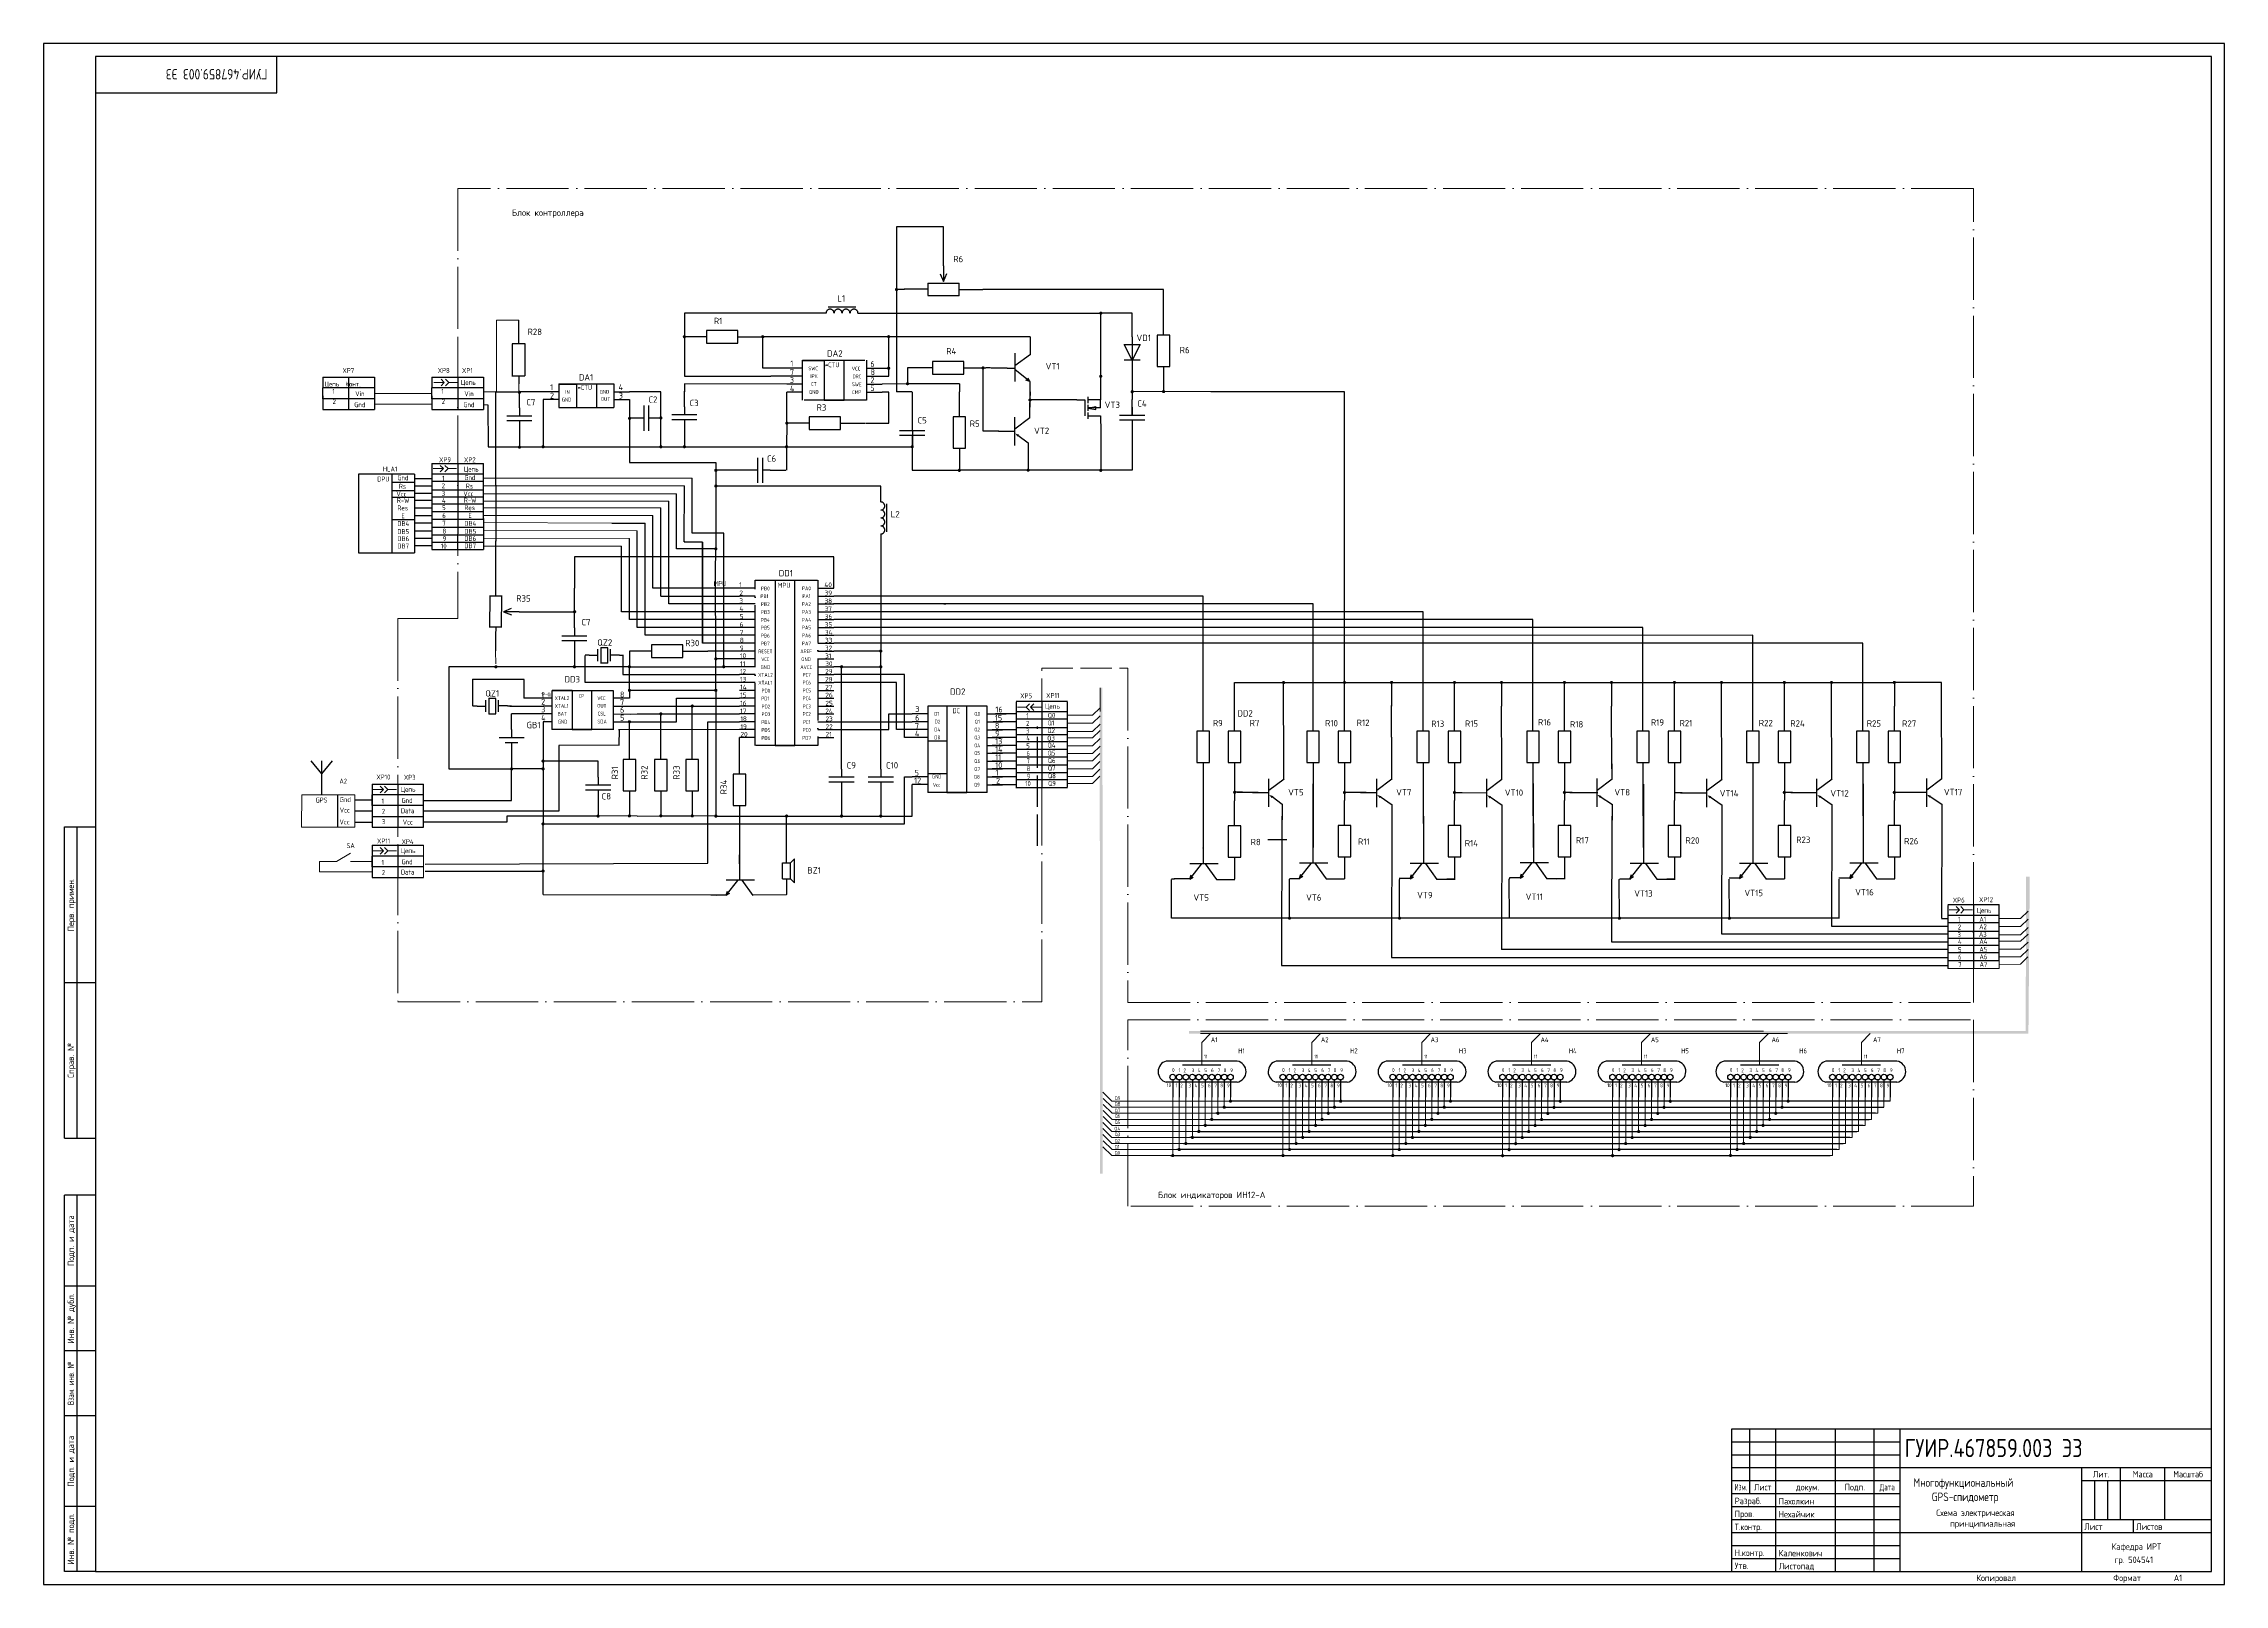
# Model space of a CAD drawing. Header units: millimetres. Extents: x 17259 to 18100, y 22778 to 23372.
import ezdxf
from ezdxf.enums import TextEntityAlignment as Align

# ---------------------------------------------------------------- set-up
doc = ezdxf.new("R2010")
doc.units = ezdxf.units.MM
for name, pattern in [('ACAD_ISO02W100', [15, 12, -3]), ('ACAD_ISO04W100', [30, 24, -3, 0, -3]), ('SOLID', [0])]:
    doc.linetypes.add(name, pattern=pattern)
doc.layers.get('0').update_dxf_attribs({"lineweight": 15})
for name, color, linetype, lineweight in [('0.25-STAMP', 7, 'Continuous', 25), ('0.25-TEXT', 7, 'Continuous', 25), ('0.3-STAMP', 7, 'Continuous', 30), ('Рамка А1', 7, 'Continuous', 25), ('стрелки', 7, 'Continuous', 20)]:
    doc.layers.add(name, color=color, linetype=linetype, lineweight=lineweight)
doc.layers.add('PINNAM', color=7, linetype='SOLID')
doc.layers.add('SHEET1', color=7, linetype='Continuous')
doc.styles.get("Standard").update_dxf_attribs({"font": 'isocpeur.ttf'})
doc.styles.add('ГОСТ 2.304', font='cs_gost2304.shx')

# ---------------------------------------------------------------- blocks, each defined once
blk = doc.blocks.new('Рамка А1-горизонтально')
at = {"layer": '0.25-STAMP'}
for p, q in [((651, 55), (716, 55)), ((651, 50), (716, 50)), ((651, 45), (716, 45)), ((791, 25), (791, 40)), ((796, 25), (796, 40)), ((651, 30), (716, 30)), ((651, 25), (716, 25)), ((651, 20), (716, 20)), ((651, 15), (716, 15)), ((651, 10), (716, 10))]:
    blk.add_line(p, q, dxfattribs=at)
blk.add_lwpolyline([(0, 0), (841, 0), (841, 594), (0, 594), (0, 0)], dxfattribs=at)
at = {"layer": '0.3-STAMP'}
for p, q in [((20, 589), (20, 575)), ((90, 589), (20, 589)), ((90, 575), (90, 589)), ((20, 575), (90, 575)), ((8, 172), (8, 292)), ((8, 292), (20, 292)), ((13, 172), (13, 292)), ((20, 292), (20, 172)), ((8, 232), (20, 232)), ((8, 172), (20, 172)), ((8, 5), (8, 150)), ((20, 150), (8, 150)), ((13, 5), (13, 150)), ((20, 150), (20, 5)), ((20, 115), (8, 115)), ((20, 90), (8, 90)), ((20, 65), (8, 65)), ((651, 60), (836, 60)), ((651, 5), (651, 60)), ((658, 35), (658, 60)), ((668, 5), (668, 60)), ((691, 5), (691, 60)), ((706, 5), (706, 60)), ((716, 5), (716, 60)), ((836, 5), (836, 60)), ((716, 45), (836, 45)), ((786, 5), (786, 45)), ((801, 25), (801, 45)), ((818, 25), (818, 45)), ((651, 40), (716, 40)), ((651, 35), (716, 35)), ((786, 40), (836, 40)), ((20, 30), (8, 30)), ((716, 20), (836, 20)), ((786, 25), (836, 25)), ((806, 20), (806, 25)), ((20, 5), (8, 5)), ((651, 5), (836, 5))]:
    blk.add_line(p, q, dxfattribs=at)
blk.add_lwpolyline([(20, 5), (836, 5), (836, 589), (20, 589), (20, 5)], dxfattribs=at)
at = {"layer": '0.25-TEXT', "style": 'ГОСТ 2.304'}
for s, p in [('Перв. примен.', (10.5, 262)), ('Справ. №', (10.5, 202)), ('Подп. и дата', (10.5, 132.5)), ('Инв. № дубл.', (10.5, 102.5)), ('Подп. и дата', (10.5, 47.5)), ('Инв. № подл.', (10.5, 17.5))]:
    blk.add_text(s, height=2.5, rotation=90, dxfattribs=at).set_placement(p, align=Align.MIDDLE_CENTER)
at = {"layer": '0.25-TEXT', "style": 'ГОСТ 2.304', "width": 0.8}
blk.add_text('Взам. инв. №', height=2.5, rotation=90, dxfattribs=at).set_placement((10.5, 77.5), align=Align.MIDDLE_CENTER)
at = {"layer": '0.25-TEXT', "style": 'ГОСТ 2.304'}
for s, p in [('Лит.', (793.5, 42.5)), ('Масса', (809.5, 42.5)), (' докум.', (679.5, 37.5)), ('Подп.', (698.5, 37.5))]:
    blk.add_text(s, height=2.5, dxfattribs=at).set_placement(p, align=Align.MIDDLE_CENTER)
for s, width, p in [('Масштаб', 0.91954, (827, 42.5)), ('Изм.', 0.75, (654.5, 37.5)), ('Лист', 0.9, (663, 37.5)), ('Дата', 0.8, (711, 37.5))]:
    blk.add_text(s, height=2.5, dxfattribs=dict(at, width=width)).set_placement(p, align=Align.MIDDLE_CENTER)
for s, p in [('Разраб.', (652.16, 30.92)), ('Пров.', (652.16, 25.92)), ('Пахолкин', (669.14, 30.8)), ('Нехайчик', (669.14, 25.8)), ('Лист', (787, 21)), ('Листов', (807, 21)), ('Утв.', (652.16, 5.92)), ('Листопад', (669.14, 5.8)), ('A1', (821.5, 1.25))]:
    blk.add_text(s, height=2.5, dxfattribs=at).set_placement(p)
for s, width, p in [('Т.контр.', 0.9, (652.16, 20.92)), ('Н.контр.', 0.95, (652.16, 10.92)), ('Каленкович', 0.95, (669.14, 10.8))]:
    blk.add_text(s, height=2.5, dxfattribs=dict(at, width=width)).set_placement(p)
for s, p in [('Копировал', (753, 1.25)), ('Формат', (803.5, 1.25))]:
    blk.add_text(s, height=2.5, dxfattribs=at).set_placement(p, align=Align.CENTER)
blk = doc.blocks.new('POLY_S3_L1_1310')
at = {"layer": 'SHEET1'}
blk.add_solid([(207.532, 274.253), (208.294, 273.237), (208.802, 273.872)], dxfattribs=at)

msp = doc.modelspace()

# ---------------------------------------------------------------- hatches: boundary and pattern name
h = msp.add_hatch(color=256)
h.dxf.hatch_style = 1
h.paths.add_polyline_path([(17667.08, 22936.4), (17666.97, 23123.76), (17665.94, 23123.77), (17665.93, 23114.7), (17666.05, 22936.4)])
h = msp.add_hatch(color=256)
h.dxf.hatch_style = 1
h.paths.add_polyline_path([(18024.07, 22990.41), (18024.59, 23050.82), (18023.55, 23050.82), (18023.14, 23050.85), (18023.03, 22990.41)])
h = msp.add_hatch(color=256)
h.dxf.hatch_style = 1
h.paths.add_polyline_path([(17700.35, 22990.35), (18024.07, 22990.35), (18024.08, 22991.38), (17922.07, 22991.38), (17700.35, 22991.38)])

# ---------------------------------------------------------------- linework, layer by layer
at = {"color": 0, "linetype": 'ACAD_ISO04W100', "lineweight": 20}
for p, q in [((18002.91, 23316.11), (17418.32, 23316.11)), ((17418.32, 23316.11), (17418.32, 23258.72)), ((18002.91, 23002.34), (18002.91, 23316.11)), ((17418.32, 23258.72), (17418.32, 23150.37)), ((17418.32, 23150.37), (17395.24, 23150.37)), ((17395.24, 23150.37), (17395.24, 23029.95)), ((17676.79, 23131.19), (17676.79, 23002.34)), ((17643.56, 23002.63), (17643.56, 23085.25)), ((17395.24, 23002.63), (17643.56, 23002.63)), ((17676.79, 23002.34), (18002.91, 23002.34)), ((17676.79, 22995.65), (18002.91, 22995.65)), ((17676.79, 22923.83), (17676.79, 22995.65)), ((18002.91, 22995.65), (18002.91, 22923.83)), ((18002.91, 22923.83), (17676.79, 22923.83))]:
    msp.add_line(p, q, dxfattribs=at)
for p, q in [((17441.93, 23265.41), (17433.25, 23265.41)), ((17433.25, 23265.41), (17433.25, 23237.82)), ((17386.19, 23237.19), (17408.37, 23237.19)), ((17409.15, 23241.34), (17411.37, 23241.34)), ((17411.37, 23241.34), (17413.17, 23241.34)), ((17413.17, 23241.34), (17411.9, 23242.61)), ((17413.17, 23241.34), (17411.9, 23240.07)), ((17414.91, 23241.34), (17413.63, 23242.61)), ((17414.91, 23241.34), (17413.63, 23240.07)), ((17418.24, 23241.34), (17414.91, 23241.34)), ((17432.98, 23237.82), (17428.25, 23237.82)), ((17441.93, 23240.88), (17441.93, 23237.81)), ((17386.19, 23233.04), (17408.37, 23233.04)), ((17429.96, 23232.82), (17428.25, 23232.81)), ((17408.84, 23208.17), (17411.06, 23208.17)), ((17411.06, 23208.17), (17412.86, 23208.17)), ((17412.86, 23208.17), (17411.59, 23209.44)), ((17412.86, 23208.17), (17411.59, 23206.9)), ((17414.59, 23208.17), (17413.32, 23209.44)), ((17414.59, 23208.17), (17413.32, 23206.89)), ((17417.92, 23208.17), (17414.59, 23208.17)), ((17508.79, 23204.48), (17428.27, 23204.48)), ((17505.76, 23201.55), (17428.27, 23201.55)), ((17502.73, 23198.49), (17428.27, 23198.49)), ((17499.78, 23195.65), (17428.27, 23195.65)), ((17433.06, 23201.74), (17433.06, 23168.25)), ((17477.72, 23187.18), (17428.26, 23187.36)), ((17496.67, 23193.02), (17428.27, 23193.02)), ((17493.64, 23190.12), (17428.27, 23190.12)), ((17481.53, 23178.3), (17428.23, 23178.31)), ((17484.59, 23181.24), (17428.24, 23181.43)), ((17487.59, 23184.18), (17428.25, 23184.39)), ((17432.95, 23137.8), (17433.01, 23132.91)), ((17666.04, 23123.7), (17666.04, 23114.54)), ((17634.21, 23116.23), (17637.54, 23116.23)), ((17637.54, 23116.23), (17638.81, 23117.5)), ((17637.54, 23116.23), (17638.81, 23114.95)), ((17639.27, 23116.23), (17640.55, 23117.5)), ((17641.07, 23116.23), (17639.27, 23116.23)), ((17639.27, 23116.23), (17640.55, 23114.96)), ((17643.3, 23116.23), (17641.07, 23116.23)), ((17653.54, 23113.12), (17663.18, 23113.12)), ((17663.18, 23113.12), (17666.04, 23115.94)), ((17663.18, 23110.04), (17666.04, 23112.85)), ((17653.54, 23110.04), (17663.18, 23110.04)), ((17653.54, 23106.87), (17663.18, 23106.87)), ((17653.54, 23104.36), (17663.18, 23104.36)), ((17663.18, 23106.87), (17666.04, 23109.68)), ((17663.18, 23104.36), (17666.04, 23107.17)), ((17663.18, 23101.28), (17666.04, 23104.09)), ((17653.5, 23095.51), (17663.14, 23095.51)), ((17653.54, 23101.28), (17663.18, 23101.28)), ((17653.54, 23098.4), (17663.18, 23098.4)), ((17663.14, 23095.51), (17666, 23098.32)), ((17663.14, 23092.46), (17666, 23095.27)), ((17663.18, 23098.4), (17666.04, 23101.21)), ((17389.67, 23084.43), (17388.4, 23085.7)), ((17391.4, 23084.42), (17390.13, 23085.7)), ((17653.5, 23092.46), (17663.14, 23092.46)), ((17653.5, 23089.46), (17663.14, 23089.46)), ((17653.5, 23086.78), (17663.14, 23086.78)), ((17663.14, 23089.46), (17666, 23092.27)), ((17663.14, 23086.78), (17666, 23089.59)), ((17358.17, 23082.42), (17358.1, 23069.96)), ((17378.6, 23082.42), (17358.17, 23082.42)), ((17378.65, 23069.95), (17378.6, 23082.42)), ((17385.65, 23084.42), (17387.87, 23084.43)), ((17387.87, 23084.43), (17389.67, 23084.43)), ((17389.67, 23084.43), (17388.4, 23083.15)), ((17391.4, 23084.42), (17390.13, 23083.15)), ((17394.73, 23084.42), (17391.4, 23084.42)), ((17358.1, 23069.96), (17378.65, 23069.95)), ((17378.65, 23069.95), (17378.6, 23069.95)), ((17385.65, 23060.79), (17387.87, 23060.8)), ((17387.87, 23060.8), (17389.67, 23060.8)), ((17389.67, 23060.8), (17388.4, 23062.07)), ((17389.67, 23060.8), (17388.4, 23059.52)), ((17391.4, 23060.79), (17390.13, 23062.07)), ((17391.4, 23060.79), (17390.13, 23059.52)), ((17394.73, 23060.79), (17391.4, 23060.79)), ((17405.19, 23062.96), (17405.19, 23050.49)), ((17367.04, 23056.73), (17365.03, 23056.73)), ((17365.03, 23056.73), (17365.03, 23052.7)), ((17365.03, 23052.7), (17385.29, 23052.7)), ((17371.54, 23056.73), (17367.04, 23056.73)), ((17376.94, 23059.88), (17371.54, 23056.73)), ((17376.94, 23056.73), (17381.44, 23056.73)), ((17381.44, 23056.73), (17385.29, 23056.73)), ((17993.46, 23038.12), (17995.69, 23038.12)), ((17995.69, 23038.12), (17997.49, 23038.12)), ((17997.49, 23038.12), (17996.21, 23039.4)), ((17997.49, 23038.12), (17996.21, 23036.85)), ((17999.22, 23038.12), (17997.95, 23039.39)), ((17999.22, 23038.12), (17997.95, 23036.85)), ((18002.55, 23038.12), (17999.22, 23038.12)), ((18021.06, 23034.7), (18023.92, 23037.51)), ((18012.85, 23034.7), (18021.06, 23034.7)), ((18012.85, 23031.62), (18021.06, 23031.62)), ((18012.85, 23028.44), (18021.06, 23028.44)), ((18021.06, 23031.62), (18023.92, 23034.43)), ((18021.06, 23028.44), (18023.92, 23031.26)), ((18021.06, 23025.94), (18023.92, 23028.75)), ((18012.85, 23025.94), (18021.06, 23025.94)), ((18012.85, 23022.85), (18021.06, 23022.85)), ((18012.85, 23019.97), (18021.06, 23019.97)), ((18012.85, 23015.52), (18012.85, 23018.53)), ((18021.02, 23017.09), (18023.88, 23019.9)), ((18021.06, 23022.85), (18023.92, 23025.66)), ((18021.06, 23019.97), (18023.92, 23022.79)), ((17992.96, 23015.52), (18012.85, 23015.52)), ((18012.85, 23017.02), (18021.02, 23017.09)), ((17704.84, 22990.35), (17931.13, 22990.35)), ((17705.25, 22986.97), (17708.67, 22990.44)), ((17705.25, 22978.38), (17705.25, 22986.97)), ((17747.7, 22986.97), (17751.12, 22990.44)), ((17747.7, 22978.38), (17747.7, 22986.97)), ((17790.11, 22986.97), (17793.53, 22990.44)), ((17790.11, 22978.38), (17790.11, 22986.97)), ((17832.44, 22986.97), (17835.87, 22990.44)), ((17832.44, 22978.38), (17832.44, 22986.97)), ((17874.86, 22986.97), (17878.28, 22990.44)), ((17874.86, 22978.38), (17874.86, 22986.97)), ((17920.36, 22986.97), (17923.78, 22990.44)), ((17920.36, 22978.38), (17920.36, 22986.97)), ((17959.68, 22986.97), (17963.1, 22990.44)), ((17959.68, 22978.38), (17959.68, 22986.97)), ((17670.57, 22964.31), (17667.1, 22967.73)), ((17670.66, 22961.97), (17667.19, 22965.39)), ((17670.66, 22959.64), (17667.19, 22963.06)), ((17670.75, 22957.3), (17667.28, 22960.72)), ((17679.16, 22964.31), (17670.57, 22964.31)), ((17679.25, 22961.97), (17670.66, 22961.97)), ((17679.25, 22959.64), (17670.66, 22959.64)), ((17716.33, 22964.31), (17679.16, 22964.31)), ((17713.94, 22961.97), (17679.25, 22961.97)), ((17710.65, 22959.64), (17679.25, 22959.64)), ((17694.07, 22965.84), (17694.07, 22943.35)), ((17696.59, 22965.84), (17696.59, 22945.66)), ((17699.14, 22965.84), (17699.14, 22948)), ((17701.67, 22965.84), (17701.67, 22950.34)), ((17704.16, 22965.84), (17704.16, 22952.64)), ((17706.64, 22965.84), (17706.64, 22954.98)), ((17709.14, 22965.84), (17709.14, 22957.3)), ((17711.52, 22965.84), (17711.52, 22959.64)), ((17713.94, 22965.84), (17713.94, 22961.97)), ((17716.33, 22965.84), (17716.33, 22964.31)), ((17736.52, 22965.84), (17736.52, 22943.35)), ((17739.04, 22965.84), (17739.04, 22945.66)), ((17741.59, 22965.84), (17741.59, 22948)), ((17744.12, 22965.84), (17744.12, 22950.34)), ((17746.6, 22965.84), (17746.6, 22952.64)), ((17749.08, 22965.84), (17749.08, 22954.98)), ((17751.58, 22965.84), (17751.58, 22957.3)), ((17753.97, 22965.84), (17753.97, 22959.64)), ((17756.38, 22965.84), (17756.38, 22961.97)), ((17758.78, 22965.84), (17758.78, 22964.31)), ((17778.93, 22965.84), (17778.93, 22943.35)), ((17781.45, 22965.84), (17781.45, 22945.66)), ((17784, 22965.84), (17784, 22948)), ((17786.53, 22965.84), (17786.53, 22950.34)), ((17789.01, 22965.84), (17789.01, 22952.64)), ((17791.5, 22965.84), (17791.5, 22954.98)), ((17793.99, 22965.84), (17793.99, 22957.3)), ((17796.38, 22965.84), (17796.38, 22959.64)), ((17798.79, 22965.84), (17798.79, 22961.97)), ((17801.19, 22965.84), (17801.19, 22964.31)), ((17821.26, 22965.84), (17821.26, 22943.35)), ((17823.79, 22965.84), (17823.79, 22945.66)), ((17826.33, 22965.84), (17826.33, 22948)), ((17828.87, 22965.84), (17828.87, 22950.34)), ((17831.35, 22965.84), (17831.35, 22952.64)), ((17833.83, 22965.84), (17833.83, 22954.98)), ((17836.33, 22965.84), (17836.33, 22957.3)), ((17838.71, 22965.84), (17838.71, 22959.64)), ((17841.13, 22965.84), (17841.13, 22961.97)), ((17863.68, 22965.84), (17863.68, 22943.35)), ((17866.2, 22965.84), (17866.2, 22945.66)), ((17868.75, 22965.84), (17868.75, 22948)), ((17871.28, 22965.84), (17871.28, 22950.34)), ((17873.76, 22965.84), (17873.76, 22952.64)), ((17876.24, 22965.84), (17876.24, 22954.98)), ((17878.74, 22965.84), (17878.74, 22957.3)), ((17881.12, 22965.84), (17881.12, 22959.64)), ((17883.54, 22965.84), (17883.54, 22961.97)), ((17885.93, 22965.84), (17885.93, 22964.31)), ((17909.18, 22965.84), (17909.18, 22943.35)), ((17911.7, 22965.84), (17911.7, 22945.66)), ((17914.25, 22965.84), (17914.25, 22948)), ((17916.78, 22965.84), (17916.78, 22950.34)), ((17919.27, 22965.84), (17919.27, 22952.64)), ((17921.75, 22965.84), (17921.75, 22954.98)), ((17924.25, 22965.84), (17924.25, 22957.3)), ((17926.63, 22965.84), (17926.63, 22959.64)), ((17929.05, 22965.84), (17929.05, 22961.97)), ((17931.44, 22965.84), (17931.44, 22964.31)), ((17948.5, 22965.84), (17948.5, 22943.35)), ((17951.02, 22965.84), (17951.02, 22945.66)), ((17953.57, 22965.84), (17953.57, 22948)), ((17956.1, 22965.84), (17956.1, 22950.34)), ((17958.58, 22965.84), (17958.58, 22952.64)), ((17961.07, 22965.84), (17961.07, 22954.98)), ((17963.56, 22965.84), (17963.56, 22957.3)), ((17965.08, 22959.64), (17965.95, 22959.64)), ((17965.95, 22965.84), (17965.95, 22959.64)), ((17968.36, 22965.84), (17968.36, 22961.97)), ((17970.76, 22965.84), (17970.76, 22964.31)), ((17670.57, 22952.64), (17667.1, 22956.06)), ((17670.57, 22950.34), (17667.1, 22953.76)), ((17670.57, 22948), (17667.1, 22951.42)), ((17670.66, 22954.98), (17667.19, 22958.4)), ((17679.16, 22952.64), (17670.57, 22952.64)), ((17679.25, 22954.98), (17670.66, 22954.98)), ((17679.34, 22957.3), (17670.75, 22957.3)), ((17705.96, 22954.98), (17679.25, 22954.98)), ((17703.45, 22952.64), (17679.25, 22952.64)), ((17708.27, 22957.3), (17679.34, 22957.3)), ((17957.88, 22952.64), (17958.58, 22952.64)), ((17960.39, 22954.98), (17961.07, 22954.98)), ((17962.69, 22957.3), (17963.56, 22957.3)), ((17670.57, 22943.32), (17667.1, 22946.74)), ((17670.66, 22945.66), (17667.19, 22949.08)), ((17679.16, 22950.34), (17670.57, 22950.34)), ((17679.16, 22948), (17670.57, 22948)), ((17679.16, 22943.32), (17670.57, 22943.32)), ((17679.25, 22945.66), (17670.66, 22945.66)), ((17700.72, 22950.34), (17679.25, 22950.34)), ((17698.25, 22948), (17679.25, 22948)), ((17695.7, 22945.66), (17679.25, 22945.66)), ((17693.18, 22943.32), (17679.25, 22943.32)), ((17947.6, 22943.32), (17948.5, 22943.32)), ((17948.5, 22943.32), (17948.5, 22943.35)), ((17950.13, 22945.66), (17951.02, 22945.66)), ((17952.67, 22948), (17953.57, 22948)), ((17955.15, 22950.34), (17956.1, 22950.34))]:
    msp.add_line(p, q)
at = {"lineweight": -2}
for p, q in [((17401.72, 23206.08), (17380.12, 23206.08)), ((17380.12, 23206.08), (17380.12, 23175.74)), ((17392.97, 23206.08), (17392.97, 23175.74)), ((17401.72, 23206.08), (17401.72, 23175.74)), ((17401.72, 23204.33), (17408.37, 23204.33)), ((17392.97, 23202.97), (17401.72, 23202.97)), ((17392.97, 23199.77), (17401.72, 23199.77)), ((17392.97, 23197.13), (17401.72, 23197.13)), ((17401.72, 23201.53), (17408.37, 23201.53)), ((17401.72, 23198.67), (17408.37, 23198.67)), ((17401.72, 23195.98), (17408.37, 23195.98)), ((17392.97, 23188.59), (17401.72, 23188.59)), ((17401.71, 23187.26), (17408.37, 23187.26)), ((17401.72, 23193.12), (17408.37, 23193.12)), ((17401.72, 23190.15), (17408.37, 23190.15)), ((17401.68, 23178.48), (17408.34, 23178.48)), ((17401.69, 23181.33), (17408.35, 23181.33)), ((17401.7, 23184.16), (17408.36, 23184.16)), ((17505.68, 23180.26), (17505.7, 23179.89)), ((17380.12, 23175.74), (17401.72, 23175.74)), ((17526.97, 23140.95), (17512.78, 23140.95)), ((17607, 23103.12), (17599.67, 23103.12)), ((17365.9, 23090.53), (17361.76, 23095.54)), ((17365.9, 23082.42), (17365.9, 23095.54)), ((17365.9, 23090.53), (17370.05, 23095.54)), ((17599.67, 23090.63), (17607, 23090.63)), ((17371.97, 23082.42), (17371.97, 23069.96)), ((17378.6, 23080.43), (17385.26, 23080.43)), ((17378.65, 23071.84), (17385.31, 23071.84)), ((17378.66, 23076.28), (17385.32, 23076.28))]:
    msp.add_line(p, q, dxfattribs=at)
at = {"lineweight": 35}
for p, q in [((17512.78, 23179.87), (17505.7, 23179.89)), ((17512.78, 23140.95), (17512.78, 23179.87))]:
    msp.add_line(p, q, dxfattribs=at)
at = {"color": 0, "linetype": 'ACAD_ISO02W100', "lineweight": 20}
for p, q in [((17643.56, 23085.25), (17643.56, 23131.19)), ((17643.56, 23131.19), (17676.79, 23131.19))]:
    msp.add_line(p, q, dxfattribs=at)
at = {"linetype": 'ACAD_ISO02W100', "lineweight": -2}
msp.add_line((17641.9, 23062.81), (17641.9, 23108.75), dxfattribs=at)
at = {"linetype": 'ACAD_ISO04W100'}
msp.add_line((17395.24, 23029.95), (17395.24, 23002.63), dxfattribs=at)
at = {"linetype": 'ByBlock'}
msp.add_line((17921.92, 22991.28), (17704.84, 22991.28), dxfattribs=at)
at = {"linetype": 'Continuous'}
for points, const_width in [([(17587.86, 23277.2, 1), (17587.25, 23277.2, 1)], 0.616), ([(17587.63, 23277.2, 1), (17587.48, 23277.2, 1)], 0.154), ([(17587.63, 23277.2, 1), (17587.48, 23277.2, 1)], 0.154), ([(17587.63, 23277.2, 1), (17587.48, 23277.2, 1)], 0.154), ([(17666.63, 23268.11, 1), (17666.01, 23268.11, 1)], 0.616), ([(17666.4, 23268.11, 1), (17666.24, 23268.11, 1)], 0.154), ([(17666.4, 23268.11, 1), (17666.24, 23268.11, 1)], 0.154), ([(17666.4, 23268.11, 1), (17666.24, 23268.11, 1)], 0.154), ([(17506.07, 23259.02, 1), (17505.45, 23259.02, 1)], 0.616), ([(17505.84, 23259.02, 1), (17505.68, 23259.02, 1)], 0.154), ([(17505.84, 23259.02, 1), (17505.68, 23259.02, 1)], 0.154), ([(17536.29, 23259.02, 1), (17535.68, 23259.02, 1)], 0.616), ([(17536.06, 23259.02, 1), (17535.91, 23259.02, 1)], 0.154), ([(17536.06, 23259.02, 1), (17535.91, 23259.02, 1)], 0.154), ([(17584.83, 23259.02, 1), (17584.22, 23259.02, 1)], 0.616), ([(17584.6, 23259.02, 1), (17584.45, 23259.02, 1)], 0.154), ([(17584.6, 23259.02, 1), (17584.45, 23259.02, 1)], 0.154), ([(17584.6, 23259.02, 1), (17584.45, 23259.02, 1)], 0.154), ([(17584.83, 23246.9, 1), (17584.22, 23246.9, 1)], 0.616), ([(17584.6, 23246.9, 1), (17584.45, 23246.9, 1)], 0.154), ([(17584.6, 23246.9, 1), (17584.45, 23246.9, 1)], 0.154), ([(17584.6, 23246.9, 1), (17584.45, 23246.9, 1)], 0.154), ([(17621.24, 23246.99, 1), (17620.62, 23246.99, 1)], 0.616), ([(17622.13, 23247.02, 1), (17621.98, 23247.02, 1)], 0.154), ([(17622.13, 23247.02, 1), (17621.98, 23247.02, 1)], 0.154), ([(17442.45, 23237.59, 1), (17441.84, 23237.59, 1)], 0.616), ([(17592.1, 23240.91, 1), (17591.49, 23240.91, 1)], 0.616), ([(17591.87, 23240.91, 1), (17591.72, 23240.91, 1)], 0.154), ([(17591.87, 23240.91, 1), (17591.72, 23240.91, 1)], 0.154), ([(17591.87, 23240.91, 1), (17591.72, 23240.91, 1)], 0.154), ([(17666.63, 23243.78, 1), (17666.01, 23243.78, 1)], 0.616), ([(17666.4, 23243.78, 1), (17666.24, 23243.78, 1)], 0.154), ([(17678.75, 23237.82, 1), (17678.13, 23237.82, 1)], 0.616), ([(17678.51, 23237.82, 1), (17678.36, 23237.82, 1)], 0.154), ([(17678.51, 23237.82, 1), (17678.36, 23237.82, 1)], 0.154), ([(17678.51, 23237.82, 1), (17678.36, 23237.82, 1)], 0.154), ([(17690.86, 23237.89, 1), (17690.25, 23237.89, 1)], 0.616), ([(17690.63, 23237.89, 1), (17690.48, 23237.89, 1)], 0.154), ([(17690.63, 23237.89, 1), (17690.48, 23237.89, 1)], 0.154), ([(17690.63, 23237.89, 1), (17690.48, 23237.89, 1)], 0.154), ([(17639.34, 23234.64, 1), (17638.72, 23234.64, 1)], 0.616), ([(17639.11, 23234.64, 1), (17638.95, 23234.64, 1)], 0.154), ([(17639.11, 23234.64, 1), (17638.95, 23234.64, 1)], 0.154), ([(17639.11, 23234.64, 1), (17638.95, 23234.64, 1)], 0.154), ([(17484.91, 23227.54, 1), (17484.3, 23227.54, 1)], 0.616), ([(17497, 23227.71, 1), (17496.38, 23227.71, 1)], 0.616), ([(17545.55, 23225.7, 1), (17544.93, 23225.7, 1)], 0.616), ([(17545.32, 23225.7, 1), (17545.16, 23225.7, 1)], 0.154), ([(17545.32, 23225.7, 1), (17545.16, 23225.7, 1)], 0.154), ([(17545.44, 23225.68, 1), (17545.29, 23225.68, 1)], 0.154), ([(17442.48, 23216.44, 1), (17441.87, 23216.44, 1)], 0.616), ([(17442.22, 23216.61, 1), (17442.07, 23216.61, 1)], 0.154), ([(17442.22, 23216.61, 1), (17442.07, 23216.61, 1)], 0.154), ([(17451.54, 23216.61, 1), (17450.92, 23216.61, 1)], 0.616), ([(17451.31, 23216.61, 1), (17451.16, 23216.61, 1)], 0.154), ([(17451.31, 23216.61, 1), (17451.16, 23216.61, 1)], 0.154), ([(17451.31, 23216.61, 1), (17451.16, 23216.61, 1)], 0.154), ([(17496.98, 23216.61, 1), (17496.37, 23216.61, 1)], 0.616), ([(17496.75, 23216.61, 1), (17496.6, 23216.61, 1)], 0.154), ([(17496.75, 23216.61, 1), (17496.6, 23216.61, 1)], 0.154), ([(17496.75, 23216.61, 1), (17496.6, 23216.61, 1)], 0.154), ([(17506.07, 23216.61, 1), (17505.45, 23216.61, 1)], 0.616), ([(17505.83, 23216.9, 1), (17505.67, 23216.9, 1)], 0.154), ([(17505.84, 23216.61, 1), (17505.68, 23216.61, 1)], 0.154), ([(17505.84, 23216.61, 1), (17505.68, 23216.61, 1)], 0.154), ([(17545.45, 23216.61, 1), (17544.84, 23216.61, 1)], 0.616), ([(17545.22, 23216.61, 1), (17545.07, 23216.61, 1)], 0.154), ([(17545.22, 23216.61, 1), (17545.07, 23216.61, 1)], 0.154), ([(17545.22, 23216.61, 1), (17545.07, 23216.61, 1)], 0.154), ([(17545.22, 23216.61, 1), (17545.07, 23216.61, 1)], 0.154), ([(17593.92, 23216.61, 1), (17593.31, 23216.61, 1)], 0.616), ([(17593.69, 23216.61, 1), (17593.54, 23216.61, 1)], 0.154), ([(17593.69, 23216.61, 1), (17593.54, 23216.61, 1)], 0.154), ([(17593.76, 23216.44, 1), (17593.6, 23216.44, 1)], 0.154), ([(17518.19, 23207.52, 1), (17517.57, 23207.52, 1)], 0.616), ([(17517.96, 23207.52, 1), (17517.8, 23207.52, 1)], 0.154), ([(17517.96, 23207.52, 1), (17517.8, 23207.52, 1)], 0.154), ([(17517.96, 23207.52, 1), (17517.8, 23207.52, 1)], 0.154), ([(17612.1, 23207.52, 1), (17611.48, 23207.52, 1)], 0.616), ([(17611.87, 23207.52, 1), (17611.71, 23207.52, 1)], 0.154), ([(17611.87, 23207.52, 1), (17611.71, 23207.52, 1)], 0.154), ([(17638.64, 23207.56, 1), (17638.02, 23207.56, 1)], 0.616), ([(17639.07, 23207.57, 1), (17638.91, 23207.57, 1)], 0.154), ([(17639.07, 23207.57, 1), (17638.91, 23207.57, 1)], 0.154), ([(17639.07, 23207.57, 1), (17638.91, 23207.57, 1)], 0.154), ([(17639.07, 23207.57, 1), (17638.91, 23207.57, 1)], 0.154), ([(17639.07, 23207.57, 1), (17638.91, 23207.57, 1)], 0.154), ([(17639.08, 23207.53, 1), (17638.92, 23207.53, 1)], 0.154), ([(17639.08, 23207.53, 1), (17638.92, 23207.53, 1)], 0.154), ([(17639.08, 23207.53, 1), (17638.92, 23207.53, 1)], 0.154), ([(17639.08, 23207.53, 1), (17638.92, 23207.53, 1)], 0.154), ([(17639.08, 23207.53, 1), (17638.92, 23207.53, 1)], 0.154), ([(17639.08, 23207.53, 1), (17638.92, 23207.53, 1)], 0.154), ([(17639.08, 23207.53, 1), (17638.92, 23207.53, 1)], 0.154), ([(17639.08, 23207.53, 1), (17638.92, 23207.53, 1)], 0.154), ([(17666.63, 23207.52, 1), (17666.01, 23207.52, 1)], 0.616), ([(17666.4, 23207.52, 1), (17666.24, 23207.52, 1)], 0.154), ([(17666.4, 23207.52, 1), (17666.24, 23207.52, 1)], 0.154), ([(17666.4, 23207.52, 1), (17666.24, 23207.52, 1)], 0.154), ([(17518.19, 23201.46, 1), (17517.57, 23201.46, 1)], 0.616), ([(17517.96, 23201.46, 1), (17517.8, 23201.46, 1)], 0.154), ([(17517.96, 23201.46, 1), (17517.8, 23201.46, 1)], 0.154), ([(17517.96, 23201.46, 1), (17517.8, 23201.46, 1)], 0.154), ([(17518.19, 23177.23, 1), (17517.57, 23177.23, 1)], 0.616), ([(17517.96, 23177.23, 1), (17517.8, 23177.23, 1)], 0.154), ([(17517.96, 23177.23, 1), (17517.8, 23177.23, 1)], 0.154), ([(17517.96, 23177.23, 1), (17517.8, 23177.23, 1)], 0.154), ([(17463.73, 23152.99, 1), (17463.12, 23152.99, 1)], 0.616), ([(17581.8, 23137.85, 1), (17581.19, 23137.85, 1)], 0.616), ([(17581.57, 23137.85, 1), (17581.42, 23137.85, 1)], 0.154), ([(17581.57, 23137.85, 1), (17581.42, 23137.85, 1)], 0.154), ([(17581.57, 23137.85, 1), (17581.42, 23137.85, 1)], 0.154), ([(17433.36, 23131.79, 1), (17432.75, 23131.79, 1)], 0.616), ([(17463.66, 23131.79, 1), (17463.04, 23131.79, 1)], 0.616), ([(17463.43, 23131.79, 1), (17463.27, 23131.79, 1)], 0.154), ([(17463.43, 23131.79, 1), (17463.27, 23131.79, 1)], 0.154), ([(17484.86, 23131.79, 1), (17484.25, 23131.79, 1)], 0.616), ([(17484.63, 23131.79, 1), (17484.48, 23131.79, 1)], 0.154), ([(17484.63, 23131.79, 1), (17484.48, 23131.79, 1)], 0.154), ([(17484.63, 23131.79, 1), (17484.48, 23131.79, 1)], 0.154), ([(17484.63, 23131.79, 1), (17484.48, 23131.79, 1)], 0.154), ([(17518.19, 23134.82, 1), (17517.57, 23134.82, 1)], 0.616), ([(17517.96, 23134.82, 1), (17517.8, 23134.82, 1)], 0.154), ([(17517.96, 23134.82, 1), (17517.8, 23134.82, 1)], 0.154), ([(17517.96, 23134.82, 1), (17517.8, 23134.82, 1)], 0.154), ([(17521.22, 23131.79, 1), (17520.6, 23131.79, 1)], 0.616), ([(17520.99, 23131.79, 1), (17520.83, 23131.79, 1)], 0.154), ([(17520.99, 23131.79, 1), (17520.83, 23131.79, 1)], 0.154), ([(17520.99, 23131.79, 1), (17520.83, 23131.79, 1)], 0.154), ([(17566.66, 23131.79, 1), (17566.04, 23131.79, 1)], 0.616), ([(17566.43, 23131.79, 1), (17566.27, 23131.79, 1)], 0.154), ([(17566.43, 23131.79, 1), (17566.27, 23131.79, 1)], 0.154), ([(17566.43, 23131.79, 1), (17566.27, 23131.79, 1)], 0.154), ([(17581.8, 23131.79, 1), (17581.19, 23131.79, 1)], 0.616), ([(17581.57, 23131.79, 1), (17581.42, 23131.79, 1)], 0.154), ([(17581.57, 23131.79, 1), (17581.42, 23131.79, 1)], 0.154), ([(17581.57, 23131.79, 1), (17581.42, 23131.79, 1)], 0.154), ([(17484.86, 23122.7, 1), (17484.25, 23122.7, 1)], 0.616), ([(17484.63, 23122.7, 1), (17484.48, 23122.7, 1)], 0.154), ([(17484.63, 23122.7, 1), (17484.48, 23122.7, 1)], 0.154), ([(17484.63, 23122.7, 1), (17484.48, 23122.7, 1)], 0.154), ([(17518.19, 23122.7, 1), (17517.57, 23122.7, 1)], 0.616), ([(17517.96, 23122.7, 1), (17517.8, 23122.7, 1)], 0.154), ([(17517.96, 23122.7, 1), (17517.8, 23122.7, 1)], 0.154), ([(17517.96, 23122.7, 1), (17517.8, 23122.7, 1)], 0.154), ([(17736.15, 23125.73, 1), (17736, 23125.73, 1)], 0.154), ([(17736.15, 23125.73, 1), (17736, 23125.73, 1)], 0.154), ([(17736.15, 23125.73, 1), (17736, 23125.73, 1)], 0.154), ([(17737.13, 23125.68, 1), (17736.51, 23125.68, 1)], 0.616), ([(17760.62, 23125.73, 1), (17760, 23125.73, 1)], 0.616), ([(17760.39, 23125.73, 1), (17760.23, 23125.73, 1)], 0.154), ([(17760.39, 23125.73, 1), (17760.23, 23125.73, 1)], 0.154), ([(17760.39, 23125.73, 1), (17760.23, 23125.73, 1)], 0.154), ([(17760.39, 23125.73, 1), (17760.23, 23125.73, 1)], 0.154), ([(17778.79, 23125.73, 1), (17778.18, 23125.73, 1)], 0.616), ([(17778.56, 23125.73, 1), (17778.41, 23125.73, 1)], 0.154), ([(17778.56, 23125.73, 1), (17778.41, 23125.73, 1)], 0.154), ([(17778.56, 23125.73, 1), (17778.41, 23125.73, 1)], 0.154), ([(17803.03, 23125.73, 1), (17802.41, 23125.73, 1)], 0.616), ([(17802.8, 23125.73, 1), (17802.64, 23125.73, 1)], 0.154), ([(17802.8, 23125.73, 1), (17802.64, 23125.73, 1)], 0.154), ([(17802.8, 23125.73, 1), (17802.64, 23125.73, 1)], 0.154), ([(17821.2, 23125.73, 1), (17820.59, 23125.73, 1)], 0.616), ([(17820.97, 23125.73, 1), (17820.82, 23125.73, 1)], 0.154), ([(17820.97, 23125.73, 1), (17820.82, 23125.73, 1)], 0.154), ([(17820.97, 23125.73, 1), (17820.82, 23125.73, 1)], 0.154), ([(17845.44, 23125.73, 1), (17844.82, 23125.73, 1)], 0.616), ([(17845.21, 23125.73, 1), (17845.05, 23125.73, 1)], 0.154), ([(17845.21, 23125.73, 1), (17845.05, 23125.73, 1)], 0.154), ([(17845.21, 23125.73, 1), (17845.05, 23125.73, 1)], 0.154), ([(17863.62, 23125.73, 1), (17863, 23125.73, 1)], 0.616), ([(17863.38, 23125.73, 1), (17863.23, 23125.73, 1)], 0.154), ([(17863.38, 23125.73, 1), (17863.23, 23125.73, 1)], 0.154), ([(17863.38, 23125.73, 1), (17863.23, 23125.73, 1)], 0.154), ([(17887.85, 23125.73, 1), (17887.24, 23125.73, 1)], 0.616), ([(17887.62, 23125.73, 1), (17887.47, 23125.73, 1)], 0.154), ([(17887.62, 23125.73, 1), (17887.47, 23125.73, 1)], 0.154), ([(17887.62, 23125.73, 1), (17887.47, 23125.73, 1)], 0.154), ([(17906.03, 23125.73, 1), (17905.41, 23125.73, 1)], 0.616), ([(17905.8, 23125.73, 1), (17905.64, 23125.73, 1)], 0.154), ([(17905.8, 23125.73, 1), (17905.64, 23125.73, 1)], 0.154), ([(17905.8, 23125.73, 1), (17905.64, 23125.73, 1)], 0.154), ([(17930.26, 23125.73, 1), (17929.65, 23125.73, 1)], 0.616), ([(17930.03, 23125.73, 1), (17929.88, 23125.73, 1)], 0.154), ([(17930.03, 23125.73, 1), (17929.88, 23125.73, 1)], 0.154), ([(17930.03, 23125.73, 1), (17929.88, 23125.73, 1)], 0.154), ([(17948.44, 23125.73, 1), (17947.82, 23125.73, 1)], 0.616), ([(17948.21, 23125.73, 1), (17948.05, 23125.73, 1)], 0.154), ([(17948.21, 23125.73, 1), (17948.05, 23125.73, 1)], 0.154), ([(17948.21, 23125.73, 1), (17948.05, 23125.73, 1)], 0.154), ([(17972.67, 23125.73, 1), (17972.06, 23125.73, 1)], 0.616), ([(17972.44, 23125.73, 1), (17972.29, 23125.73, 1)], 0.154), ([(17972.44, 23125.73, 1), (17972.29, 23125.73, 1)], 0.154), ([(17972.44, 23125.73, 1), (17972.29, 23125.73, 1)], 0.154), ([(17484.86, 23110.58, 1), (17484.25, 23110.58, 1)], 0.616), ([(17484.63, 23110.58, 1), (17484.48, 23110.58, 1)], 0.154), ([(17484.63, 23110.58, 1), (17484.48, 23110.58, 1)], 0.154), ([(17484.63, 23110.58, 1), (17484.48, 23110.58, 1)], 0.154), ([(17496.98, 23113.61, 1), (17496.37, 23113.61, 1)], 0.616), ([(17496.75, 23113.61, 1), (17496.6, 23113.61, 1)], 0.154), ([(17496.75, 23113.61, 1), (17496.6, 23113.61, 1)], 0.154), ([(17496.75, 23113.61, 1), (17496.6, 23113.61, 1)], 0.154), ([(17509.1, 23116.64, 1), (17508.48, 23116.64, 1)], 0.616), ([(17508.87, 23116.64, 1), (17508.71, 23116.64, 1)], 0.154), ([(17508.87, 23116.64, 1), (17508.71, 23116.64, 1)], 0.154), ([(17508.87, 23116.64, 1), (17508.71, 23116.64, 1)], 0.154), ([(17451.54, 23095.43, 1), (17450.92, 23095.43, 1)], 0.616), ([(17451.31, 23095.43, 1), (17451.16, 23095.43, 1)], 0.154), ([(17451.31, 23095.43, 1), (17451.16, 23095.43, 1)], 0.154), ([(17451.31, 23095.43, 1), (17451.16, 23095.43, 1)], 0.154), ([(17439.42, 23092.41, 1), (17438.81, 23092.41, 1)], 0.616), ([(17439.19, 23092.41, 1), (17439.04, 23092.41, 1)], 0.154), ([(17439.19, 23092.41, 1), (17439.04, 23092.41, 1)], 0.154), ([(17439.19, 23092.41, 1), (17439.04, 23092.41, 1)], 0.154), ([(17451.54, 23092.41, 1), (17450.92, 23092.41, 1)], 0.616), ([(17451.31, 23092.41, 1), (17451.16, 23092.41, 1)], 0.154), ([(17451.31, 23092.41, 1), (17451.16, 23092.41, 1)], 0.154), ([(17451.31, 23092.41, 1), (17451.16, 23092.41, 1)], 0.154), ([(17718.28, 23083.4, 1), (17717.66, 23083.4, 1)], 0.616), ([(17760.62, 23083.32, 1), (17760, 23083.32, 1)], 0.616), ([(17760.39, 23083.32, 1), (17760.23, 23083.32, 1)], 0.154), ([(17760.39, 23083.32, 1), (17760.23, 23083.32, 1)], 0.154), ([(17760.39, 23083.32, 1), (17760.23, 23083.32, 1)], 0.154), ([(17803.03, 23083.32, 1), (17802.41, 23083.32, 1)], 0.616), ([(17802.8, 23083.32, 1), (17802.64, 23083.32, 1)], 0.154), ([(17802.8, 23083.32, 1), (17802.64, 23083.32, 1)], 0.154), ([(17802.8, 23083.32, 1), (17802.64, 23083.32, 1)], 0.154), ([(17845.44, 23083.32, 1), (17844.82, 23083.32, 1)], 0.616), ([(17845.21, 23083.32, 1), (17845.05, 23083.32, 1)], 0.154), ([(17845.21, 23083.32, 1), (17845.05, 23083.32, 1)], 0.154), ([(17845.21, 23083.32, 1), (17845.05, 23083.32, 1)], 0.154), ([(17930.26, 23083.32, 1), (17929.65, 23083.32, 1)], 0.616), ([(17930.03, 23083.32, 1), (17929.88, 23083.32, 1)], 0.154), ([(17930.03, 23083.32, 1), (17929.88, 23083.32, 1)], 0.154), ([(17930.03, 23083.32, 1), (17929.88, 23083.32, 1)], 0.154), ([(17972.67, 23083.32, 1), (17972.06, 23083.32, 1)], 0.616), ([(17972.44, 23083.32, 1), (17972.29, 23083.32, 1)], 0.154), ([(17972.44, 23083.32, 1), (17972.29, 23083.32, 1)], 0.154), ([(17972.44, 23083.32, 1), (17972.29, 23083.32, 1)], 0.154), ([(17451.54, 23071.2, 1), (17450.92, 23071.2, 1)], 0.616), ([(17451.31, 23071.2, 1), (17451.16, 23071.2, 1)], 0.154), ([(17451.31, 23071.2, 1), (17451.16, 23071.2, 1)], 0.154), ([(17451.31, 23071.2, 1), (17451.16, 23071.2, 1)], 0.154), ([(17457.37, 23076.11, 1), (17457.21, 23076.11, 1)], 0.154), ([(17472.75, 23074.23, 1), (17472.13, 23074.23, 1)], 0.616), ([(17472.52, 23074.23, 1), (17472.36, 23074.23, 1)], 0.154), ([(17472.52, 23074.23, 1), (17472.36, 23074.23, 1)], 0.154), ([(17472.58, 23074.13, 1), (17472.42, 23074.13, 1)], 0.154), ([(17484.86, 23074.3, 1), (17484.25, 23074.3, 1)], 0.616), ([(17484.63, 23074.3, 1), (17484.48, 23074.3, 1)], 0.154), ([(17484.63, 23074.3, 1), (17484.48, 23074.3, 1)], 0.154), ([(17487.66, 23074.23, 1), (17487.51, 23074.23, 1)], 0.154), ([(17487.66, 23074.23, 1), (17487.51, 23074.23, 1)], 0.154), ([(17496.98, 23074.3, 1), (17496.37, 23074.3, 1)], 0.616), ([(17496.75, 23074.3, 1), (17496.6, 23074.3, 1)], 0.154), ([(17496.75, 23074.3, 1), (17496.6, 23074.3, 1)], 0.154), ([(17509.1, 23074.3, 1), (17508.48, 23074.3, 1)], 0.616), ([(17508.87, 23074.3, 1), (17508.71, 23074.3, 1)], 0.154), ([(17508.87, 23074.3, 1), (17508.71, 23074.3, 1)], 0.154), ([(17518.19, 23074.23, 1), (17517.57, 23074.23, 1)], 0.616), ([(17517.96, 23074.23, 1), (17517.8, 23074.23, 1)], 0.154), ([(17517.96, 23074.23, 1), (17517.8, 23074.23, 1)], 0.154), ([(17517.96, 23074.23, 1), (17517.8, 23074.23, 1)], 0.154), ([(17545.45, 23074.23, 1), (17544.84, 23074.23, 1)], 0.616), ([(17545.22, 23074.23, 1), (17545.07, 23074.23, 1)], 0.154), ([(17545.22, 23074.23, 1), (17545.07, 23074.23, 1)], 0.154), ([(17545.22, 23074.23, 1), (17545.07, 23074.23, 1)], 0.154), ([(17566.66, 23074.23, 1), (17566.04, 23074.23, 1)], 0.616), ([(17566.43, 23074.23, 1), (17566.27, 23074.23, 1)], 0.154), ([(17566.43, 23074.23, 1), (17566.27, 23074.23, 1)], 0.154), ([(17566.43, 23074.23, 1), (17566.27, 23074.23, 1)], 0.154), ([(17581.8, 23074.23, 1), (17581.19, 23074.23, 1)], 0.616), ([(17581.57, 23074.23, 1), (17581.42, 23074.23, 1)], 0.154), ([(17581.57, 23074.23, 1), (17581.42, 23074.23, 1)], 0.154), ([(17581.57, 23074.23, 1), (17581.42, 23074.23, 1)], 0.154), ([(17451.54, 23053.02, 1), (17450.92, 23053.02, 1)], 0.616), ([(17451.31, 23053.02, 1), (17451.16, 23053.02, 1)], 0.154), ([(17451.31, 23053.02, 1), (17451.16, 23053.02, 1)], 0.154), ([(17451.31, 23053.02, 1), (17451.16, 23053.02, 1)], 0.154), ([(17739.41, 23034.85, 1), (17738.79, 23034.85, 1)], 0.616), ([(17739.18, 23034.85, 1), (17739.03, 23034.85, 1)], 0.154), ([(17739.18, 23034.85, 1), (17739.03, 23034.85, 1)], 0.154), ([(17739.18, 23034.85, 1), (17739.03, 23034.85, 1)], 0.154), ([(17781.82, 23034.85, 1), (17781.21, 23034.85, 1)], 0.616), ([(17781.59, 23034.85, 1), (17781.44, 23034.85, 1)], 0.154), ([(17781.59, 23034.85, 1), (17781.44, 23034.85, 1)], 0.154), ([(17781.59, 23034.85, 1), (17781.44, 23034.85, 1)], 0.154), ([(17866.65, 23034.85, 1), (17866.03, 23034.85, 1)], 0.616), ([(17866.41, 23034.85, 1), (17866.26, 23034.85, 1)], 0.154), ([(17866.41, 23034.85, 1), (17866.26, 23034.85, 1)], 0.154), ([(17866.41, 23034.85, 1), (17866.26, 23034.85, 1)], 0.154), ([(17909.06, 23034.85, 1), (17908.44, 23034.85, 1)], 0.616), ([(17908.83, 23034.85, 1), (17908.67, 23034.85, 1)], 0.154), ([(17908.83, 23034.85, 1), (17908.67, 23034.85, 1)], 0.154), ([(17908.83, 23034.85, 1), (17908.67, 23034.85, 1)], 0.154), ([(17711.83, 22959.64, 1), (17711.21, 22959.64, 1)], 0.616), ([(17714.24, 22961.97, 1), (17713.63, 22961.97, 1)], 0.616), ([(17716.64, 22964.31, 1), (17716.02, 22964.31, 1)], 0.616), ([(17754.35, 22959.64, 1), (17753.74, 22959.64, 1)], 0.616), ([(17756.77, 22961.97, 1), (17756.15, 22961.97, 1)], 0.616), ([(17759.16, 22964.31, 1), (17758.55, 22964.31, 1)], 0.616), ([(17796.68, 22959.64, 1), (17796.06, 22959.64, 1)], 0.616), ([(17799.09, 22961.98, 1), (17798.48, 22961.98, 1)], 0.616), ([(17801.49, 22964.32, 1), (17800.87, 22964.32, 1)], 0.616), ([(17839.02, 22959.59, 1), (17838.41, 22959.59, 1)], 0.616), ([(17841.44, 22961.93, 1), (17840.82, 22961.93, 1)], 0.616), ([(17843.83, 22964.27, 1), (17843.22, 22964.27, 1)], 0.616), ([(17881.44, 22959.61, 1), (17880.82, 22959.61, 1)], 0.616), ([(17883.85, 22961.94, 1), (17883.24, 22961.94, 1)], 0.616), ([(17886.25, 22964.28, 1), (17885.63, 22964.28, 1)], 0.616), ([(17926.94, 22959.64, 1), (17926.32, 22959.64, 1)], 0.616), ([(17929.35, 22961.97, 1), (17928.74, 22961.97, 1)], 0.616), ([(17931.75, 22964.31, 1), (17931.13, 22964.31, 1)], 0.616), ([(17701.98, 22950.34, 1), (17701.37, 22950.34, 1)], 0.616), ([(17704.47, 22952.64, 1), (17703.85, 22952.64, 1)], 0.616), ([(17706.95, 22954.98, 1), (17706.33, 22954.98, 1)], 0.616), ([(17709.44, 22957.3, 1), (17708.83, 22957.3, 1)], 0.616), ([(17744.51, 22950.34, 1), (17743.89, 22950.34, 1)], 0.616), ([(17746.99, 22952.64, 1), (17746.37, 22952.64, 1)], 0.616), ([(17749.47, 22954.98, 1), (17748.86, 22954.98, 1)], 0.616), ([(17751.97, 22957.3, 1), (17751.35, 22957.3, 1)], 0.616), ([(17786.83, 22950.34, 1), (17786.22, 22950.34, 1)], 0.616), ([(17789.32, 22952.64, 1), (17788.7, 22952.64, 1)], 0.616), ([(17791.8, 22954.98, 1), (17791.18, 22954.98, 1)], 0.616), ([(17794.3, 22957.3, 1), (17793.68, 22957.3, 1)], 0.616), ([(17829.18, 22950.29, 1), (17828.56, 22950.29, 1)], 0.616), ([(17831.66, 22952.59, 1), (17831.05, 22952.59, 1)], 0.616), ([(17834.14, 22954.93, 1), (17833.53, 22954.93, 1)], 0.616), ([(17836.64, 22957.25, 1), (17836.03, 22957.25, 1)], 0.616), ([(17871.59, 22950.31, 1), (17870.98, 22950.31, 1)], 0.616), ([(17874.07, 22952.61, 1), (17873.46, 22952.61, 1)], 0.616), ([(17876.56, 22954.95, 1), (17875.94, 22954.95, 1)], 0.616), ([(17879.05, 22957.27, 1), (17878.44, 22957.27, 1)], 0.616), ([(17917.09, 22950.34, 1), (17916.48, 22950.34, 1)], 0.616), ([(17919.57, 22952.64, 1), (17918.96, 22952.64, 1)], 0.616), ([(17922.06, 22954.98, 1), (17921.44, 22954.98, 1)], 0.616), ([(17924.55, 22957.3, 1), (17923.94, 22957.3, 1)], 0.616), ([(17694.38, 22943.35, 1), (17693.76, 22943.35, 1)], 0.616), ([(17696.9, 22945.66, 1), (17696.29, 22945.66, 1)], 0.616), ([(17699.45, 22948, 1), (17698.83, 22948, 1)], 0.616), ([(17736.9, 22943.35, 1), (17736.29, 22943.35, 1)], 0.616), ([(17739.43, 22945.66, 1), (17738.81, 22945.66, 1)], 0.616), ([(17741.97, 22948, 1), (17741.36, 22948, 1)], 0.616), ([(17779.23, 22943.35, 1), (17778.62, 22943.35, 1)], 0.616), ([(17781.75, 22945.66, 1), (17781.14, 22945.66, 1)], 0.616), ([(17784.3, 22948, 1), (17783.69, 22948, 1)], 0.616), ([(17821.58, 22943.3, 1), (17820.96, 22943.3, 1)], 0.616), ([(17824.1, 22945.62, 1), (17823.48, 22945.62, 1)], 0.616), ([(17826.65, 22947.96, 1), (17826.03, 22947.96, 1)], 0.616), ([(17863.99, 22943.32, 1), (17863.37, 22943.32, 1)], 0.616), ([(17866.51, 22945.63, 1), (17865.9, 22945.63, 1)], 0.616), ([(17869.06, 22947.97, 1), (17868.44, 22947.97, 1)], 0.616), ([(17909.49, 22943.35, 1), (17908.87, 22943.35, 1)], 0.616), ([(17912.01, 22945.66, 1), (17911.39, 22945.66, 1)], 0.616), ([(17914.56, 22948, 1), (17913.94, 22948, 1)], 0.616)]:
    msp.add_lwpolyline(points, format="xyb", close=True, dxfattribs=dict(at, const_width=const_width))
for centre, start, end in [((17932.98, 23083.31), 0, 180), ((17932.98, 23083.31), 180, 0), ((17705.79, 23061.95), 0, 180), ((17705.79, 23061.95), 180, 0)]:
    msp.add_arc(centre, 0.0769, start, end, dxfattribs=at)
at = {"layer": '0.25-STAMP'}
for p, q in [((17551.3, 23249.91), (17559.71, 23249.91)), ((17559.71, 23249.91), (17559.71, 23234.59)), ((17567.36, 23234.59), (17567.36, 23249.98)), ((17366.29, 23243.42), (17386.19, 23243.42)), ((17366.29, 23243.42), (17366.29, 23239.27)), ((17386.19, 23239.27), (17366.29, 23239.27)), ((17366.29, 23235.12), (17366.29, 23239.27)), ((17376.24, 23243.42), (17376.24, 23230.95)), ((17386.19, 23243.42), (17386.19, 23239.27)), ((17386.19, 23239.27), (17386.19, 23235.12)), ((17408.37, 23243.42), (17428.27, 23243.42)), ((17408.37, 23243.42), (17408.37, 23239.27)), ((17428.27, 23239.27), (17408.37, 23239.27)), ((17408.37, 23235.12), (17408.37, 23239.27)), ((17418.32, 23243.42), (17418.32, 23230.95)), ((17428.25, 23243.41), (17428.25, 23239.26)), ((17428.25, 23239.26), (17428.25, 23235.11)), ((17457.29, 23240.92), (17464.18, 23240.92)), ((17457.29, 23240.77), (17464.18, 23240.77)), ((17464.18, 23240.92), (17471.83, 23240.92)), ((17464.18, 23240.77), (17464.18, 23231.76)), ((17471.83, 23240.92), (17471.83, 23231.76)), ((17366.29, 23236.29), (17366.29, 23232.12)), ((17386.19, 23235.12), (17366.29, 23235.12)), ((17366.29, 23235.12), (17366.29, 23230.95)), ((17366.29, 23230.95), (17386.19, 23230.95)), ((17386.19, 23235.12), (17386.19, 23230.95)), ((17408.37, 23236.29), (17408.37, 23232.12)), ((17428.27, 23235.12), (17408.37, 23235.12)), ((17408.37, 23235.12), (17408.37, 23230.95)), ((17408.37, 23230.95), (17428.27, 23230.95)), ((17428.25, 23235.11), (17428.25, 23230.94)), ((17559.71, 23234.59), (17567.36, 23234.59)), ((17408.37, 23210.19), (17428.27, 23210.19)), ((17408.37, 23210.19), (17408.37, 23188.95)), ((17428.27, 23206.04), (17408.37, 23206.04)), ((17428.27, 23203.23), (17408.37, 23203.23)), ((17418.32, 23210.19), (17418.32, 23188.95)), ((17428.27, 23188.95), (17428.27, 23210.19)), ((17408.37, 23201.89), (17408.37, 23197.72)), ((17408.37, 23201.89), (17408.37, 23197.4)), ((17408.37, 23199.99), (17428.27, 23199.99)), ((17408.37, 23197.3), (17428.27, 23197.3)), ((17408.37, 23194.6), (17428.27, 23194.6)), ((17428.27, 23191.56), (17408.37, 23191.56)), ((17408.37, 23188.64), (17428.27, 23188.64)), ((17408.37, 23185.63), (17428.27, 23185.63)), ((17408.37, 23182.59), (17428.27, 23182.59)), ((17408.37, 23179.85), (17428.27, 23179.85)), ((17408.33, 23176.97), (17428.22, 23176.97)), ((17533.09, 23165.11), (17540.74, 23165.11)), ((17540.74, 23165.11), (17540.74, 23101.49)), ((17548.39, 23101.49), (17548.39, 23165.11)), ((17454.76, 23122.76), (17462.41, 23122.76)), ((17462.41, 23122.76), (17462.41, 23107.55)), ((17470.06, 23107.55), (17470.06, 23122.67)), ((17599.67, 23116.72), (17607, 23116.72)), ((17607, 23116.72), (17607, 23083.32)), ((17614.65, 23083.32), (17614.65, 23116.64)), ((17633.65, 23118.58), (17653.54, 23118.58)), ((17633.65, 23118.29), (17633.65, 23097.06)), ((17653.54, 23114.43), (17633.65, 23114.43)), ((17653.54, 23111.62), (17633.65, 23111.62)), ((17643.6, 23118.58), (17643.6, 23097.35)), ((17653.54, 23097.06), (17653.54, 23118.29)), ((17462.41, 23107.55), (17470.06, 23107.55)), ((17633.65, 23110), (17633.65, 23105.83)), ((17633.65, 23110), (17633.65, 23105.51)), ((17633.65, 23108.38), (17653.54, 23108.38)), ((17633.65, 23105.69), (17653.54, 23105.69)), ((17633.65, 23102.99), (17653.54, 23102.99)), ((17540.74, 23101.49), (17548.39, 23101.49)), ((17653.54, 23099.95), (17633.65, 23099.95)), ((17633.65, 23097.03), (17653.54, 23097.03)), ((17633.65, 23094.03), (17653.54, 23094.03)), ((17385.29, 23086.59), (17405.19, 23086.59)), ((17385.29, 23086.59), (17385.29, 23082.44)), ((17385.29, 23086.59), (17385.29, 23074.12)), ((17395.24, 23086.59), (17395.24, 23074.12)), ((17405.18, 23069.95), (17405.18, 23086.59)), ((17633.62, 23088.28), (17653.51, 23088.28)), ((17633.65, 23090.98), (17653.54, 23090.98)), ((17405.19, 23082.44), (17385.29, 23082.44)), ((17385.29, 23078.29), (17385.29, 23082.44)), ((17405.19, 23078.29), (17385.29, 23078.29)), ((17385.29, 23078.29), (17385.29, 23074.12)), ((17385.29, 23078.29), (17385.29, 23074.12)), ((17405.18, 23080.2), (17439.11, 23080.2)), ((17607, 23083.32), (17614.65, 23083.32)), ((17633.61, 23085.25), (17653.5, 23085.25)), ((17385.29, 23074.12), (17405.19, 23074.12)), ((17385.29, 23074.12), (17385.29, 23069.95)), ((17385.29, 23069.95), (17405.19, 23069.95)), ((17395.23, 23074.12), (17395.23, 23069.95)), ((17385.29, 23062.96), (17405.19, 23062.96)), ((17385.29, 23062.96), (17385.29, 23058.81)), ((17385.29, 23062.96), (17385.29, 23050.49)), ((17395.23, 23062.96), (17395.23, 23050.49)), ((17405.19, 23058.81), (17385.29, 23058.81)), ((17385.29, 23054.66), (17385.29, 23058.81)), ((17405.19, 23054.66), (17385.29, 23054.66)), ((17385.29, 23054.66), (17385.29, 23050.49)), ((17385.29, 23054.66), (17385.29, 23050.49)), ((17385.29, 23050.49), (17405.19, 23050.49)), ((17992.96, 23040.08), (18012.85, 23040.08)), ((17992.96, 23039.79), (17992.96, 23018.55)), ((18012.85, 23035.92), (17992.96, 23035.92)), ((18002.91, 23040.08), (18002.91, 23018.84)), ((18012.85, 23018.55), (18012.85, 23040.08)), ((18012.85, 23033.12), (17992.96, 23033.12)), ((17992.96, 23029.87), (18012.85, 23029.87)), ((17992.96, 23027.19), (18012.85, 23027.19)), ((17992.96, 23024.49), (18012.85, 23024.49)), ((18012.85, 23021.44), (17992.96, 23021.44)), ((17992.96, 23018.53), (18012.85, 23018.53))]:
    msp.add_line(p, q, dxfattribs=at)
at = {"layer": 'SHEET1', "linetype": 'Continuous'}
for p, q in [((17587.56, 23301.43), (17587.56, 23277.2)), ((17605.73, 23301.43), (17587.56, 23301.43)), ((17605.73, 23292.35), (17605.73, 23301.43)), ((17605.68, 23286.38), (17605.7, 23292.44)), ((17611.71, 23279.55), (17599.6, 23279.59)), ((17599.61, 23279.74), (17599.61, 23274.89)), ((17604.41, 23283.3), (17605.66, 23280.33)), ((17605.68, 23286.38), (17605.66, 23280.33)), ((17605.66, 23280.33), (17606.9, 23283.35)), ((17611.65, 23279.7), (17611.65, 23274.85)), ((17587.56, 23277.2), (17587.56, 23237.82)), ((17590.58, 23277.2), (17587.56, 23277.2)), ((17596.56, 23277.33), (17590.5, 23277.35)), ((17599.59, 23277.32), (17596.56, 23277.33)), ((17599.61, 23274.96), (17611.72, 23274.92)), ((17611.71, 23277.27), (17614.74, 23277.26)), ((17614.74, 23277.26), (17620.79, 23277.24)), ((17622.07, 23277.25), (17620.88, 23277.2)), ((17626.94, 23277.2), (17622.07, 23277.25)), ((17628.13, 23277.25), (17626.94, 23277.2)), ((17690.56, 23277.2), (17628.13, 23277.25)), ((17690.56, 23268.11), (17690.56, 23277.2)), ((17441.93, 23259.35), (17441.93, 23265.41)), ((17554.33, 23268.11), (17505.76, 23268.11)), ((17505.76, 23268.11), (17505.76, 23259.02)), ((17578.76, 23268.11), (17666.32, 23268.11)), ((17678.44, 23268.11), (17666.32, 23268.11)), ((17666.32, 23243.78), (17666.32, 23268.11)), ((17678.44, 23265.08), (17678.44, 23268.11)), ((17690.56, 23262.05), (17690.56, 23268.11)), ((17439.39, 23256.27), (17439.39, 23250.12)), ((17444.29, 23256.27), (17439.39, 23256.27)), ((17441.93, 23256.27), (17441.93, 23259.35)), ((17444.29, 23243.96), (17444.29, 23256.27)), ((17505.76, 23259.02), (17505.76, 23243.88)), ((17584.53, 23259.02), (17535.98, 23259.02)), ((17536.06, 23246.9), (17535.98, 23259.02)), ((17639.07, 23258.96), (17584.53, 23259.02)), ((17584.53, 23246.9), (17584.53, 23259.02)), ((17639.24, 23256.04), (17639.25, 23258.98)), ((17688.13, 23259.63), (17688.13, 23247.51)), ((17691.77, 23259.63), (17688.13, 23259.63)), ((17690.56, 23259.63), (17690.56, 23262.05)), ((17692.98, 23259.63), (17691.77, 23259.63)), ((17692.98, 23253.57), (17692.98, 23259.63)), ((17439.39, 23250.12), (17439.39, 23243.96)), ((17545.24, 23246.9), (17536.06, 23246.9)), ((17581.98, 23246.9), (17584.53, 23246.9)), ((17584.53, 23243.83), (17584.53, 23246.9)), ((17591.83, 23247.02), (17591.8, 23240.91)), ((17597.89, 23247.02), (17591.83, 23247.02)), ((17601.45, 23247.02), (17597.95, 23247.02)), ((17613.57, 23249.44), (17601.45, 23249.44)), ((17601.45, 23249.44), (17601.45, 23244.6)), ((17613.57, 23245.81), (17613.57, 23249.44)), ((17613.57, 23247.02), (17616, 23247.02)), ((17613.57, 23244.6), (17613.57, 23245.81)), ((17616, 23247.02), (17622.05, 23247.02)), ((17620.95, 23222.65), (17620.93, 23246.99)), ((17623.67, 23247.03), (17622.05, 23247.02)), ((17625.4, 23246.89), (17623.67, 23247.03)), ((17626.95, 23246.9), (17625.4, 23246.89)), ((17688.13, 23247.51), (17692.98, 23247.51)), ((17690.56, 23247.51), (17690.56, 23244.01)), ((17692.98, 23247.51), (17692.98, 23253.57)), ((17433.06, 23237.82), (17442.14, 23237.82)), ((17433.06, 23210.94), (17433.06, 23237.82)), ((17433.12, 23237.82), (17433.06, 23237.82)), ((17433.06, 23237.82), (17433.12, 23237.82)), ((17433.12, 23237.82), (17433.06, 23237.82)), ((17439.25, 23243.99), (17444.27, 23243.99)), ((17441.93, 23243.96), (17441.93, 23240.88)), ((17451.23, 23237.82), (17442.14, 23237.82)), ((17496.67, 23237.82), (17484.56, 23237.82)), ((17496.67, 23216.61), (17496.67, 23237.82)), ((17505.75, 23232.05), (17505.75, 23238.1)), ((17505.76, 23243.88), (17539.09, 23243.88)), ((17545.24, 23240.75), (17505.76, 23240.85)), ((17505.76, 23240.85), (17505.76, 23237.82)), ((17545.24, 23243.83), (17539.09, 23243.88)), ((17545.24, 23225.7), (17545.24, 23237.67)), ((17581.98, 23243.83), (17584.53, 23243.83)), ((17591.8, 23240.91), (17581.98, 23240.75)), ((17584.53, 23237.67), (17581.98, 23237.67)), ((17584.53, 23225.7), (17584.53, 23237.67)), ((17593.61, 23237.82), (17587.56, 23237.82)), ((17611.79, 23240.85), (17591.8, 23240.91)), ((17593.67, 23225.93), (17593.68, 23237.65)), ((17601.45, 23244.6), (17607.51, 23244.6)), ((17607.51, 23244.6), (17613.57, 23244.6)), ((17611.79, 23240.85), (17611.79, 23237.74)), ((17639.07, 23237.82), (17639.03, 23234.64)), ((17678.44, 23240.85), (17678.44, 23237.82)), ((17690.56, 23237.89), (17678.44, 23237.82)), ((17678.44, 23237.82), (17678.44, 23234.79)), ((17690.56, 23243.95), (17690.56, 23237.89)), ((17708.73, 23237.82), (17690.56, 23237.89)), ((17760.31, 23237.82), (17708.73, 23237.82)), ((17760.31, 23125.73), (17760.31, 23237.82)), ((17429.96, 23232.82), (17430.03, 23216.61)), ((17451.23, 23234.79), (17451.23, 23216.61)), ((17484.56, 23234.79), (17484.56, 23210.55)), ((17490.05, 23232.5), (17490.05, 23222.8)), ((17491.91, 23232.5), (17491.91, 23222.8)), ((17500.9, 23229.02), (17510.6, 23229.02)), ((17505.75, 23232.05), (17505.75, 23229.02)), ((17639.03, 23234.64), (17638.99, 23231.82)), ((17651.03, 23234.64), (17639.03, 23234.64)), ((17673.56, 23228.8), (17683.26, 23228.8)), ((17678.41, 23231.83), (17678.41, 23228.8)), ((17678.44, 23228.73), (17678.44, 23234.79)), ((17490.05, 23227.65), (17484.56, 23227.65)), ((17496.67, 23227.65), (17491.91, 23227.65)), ((17500.9, 23227.15), (17510.6, 23227.15)), ((17505.75, 23227.15), (17505.75, 23222.96)), ((17505.75, 23222.96), (17505.75, 23216.9)), ((17545.24, 23225.7), (17545.14, 23216.61)), ((17551.43, 23225.68), (17545.37, 23225.68)), ((17553.85, 23225.68), (17551.43, 23225.68)), ((17559.91, 23228.1), (17553.85, 23228.1)), ((17553.85, 23228.1), (17553.85, 23226.89)), ((17553.85, 23226.89), (17553.85, 23223.25)), ((17553.85, 23223.25), (17565.97, 23223.25)), ((17565.97, 23228.1), (17559.91, 23228.1)), ((17565.97, 23223.25), (17565.97, 23228.1)), ((17565.97, 23225.68), (17569.47, 23225.68)), ((17569.53, 23225.68), (17575.59, 23225.68)), ((17575.83, 23225.7), (17584.53, 23225.7)), ((17588.77, 23222.9), (17598.46, 23222.9)), ((17588.77, 23221.04), (17598.46, 23221.04)), ((17593.61, 23225.93), (17593.61, 23222.9)), ((17593.61, 23221.04), (17593.61, 23216.84)), ((17593.68, 23222.5), (17593.68, 23216.44)), ((17623.7, 23222.68), (17623.7, 23222.69)), ((17673.56, 23226.94), (17683.26, 23226.94)), ((17678.41, 23226.94), (17678.41, 23222.74)), ((17678.44, 23223.78), (17678.44, 23213.58)), ((17430.03, 23216.61), (17442.14, 23216.61)), ((17442.14, 23216.61), (17451.23, 23216.61)), ((17451.23, 23216.61), (17496.67, 23216.61)), ((17496.67, 23216.61), (17505.76, 23216.61)), ((17505.76, 23216.61), (17545.14, 23216.61)), ((17533.96, 23212.37), (17533.96, 23202.67)), ((17535.82, 23212.37), (17535.82, 23202.67)), ((17545.14, 23216.61), (17560.29, 23216.61)), ((17545.14, 23216.61), (17545.14, 23207.52)), ((17560.29, 23216.61), (17593.61, 23216.61)), ((17593.61, 23216.61), (17593.61, 23207.52)), ((17638.31, 23213.42), (17638.32, 23207.4)), ((17666.32, 23219.35), (17666.32, 23207.52)), ((17678.44, 23213.58), (17678.44, 23207.52)), ((17433.06, 23204.88), (17433.06, 23210.94)), ((17433.06, 23201.8), (17433.06, 23204.88)), ((17484.56, 23210.55), (17489.07, 23210.52)), ((17489.07, 23210.52), (17490.61, 23210.55)), ((17490.61, 23210.55), (17517.88, 23210.55)), ((17508.79, 23183.29), (17508.79, 23204.48)), ((17517.88, 23210.55), (17517.88, 23207.52)), ((17523.94, 23207.52), (17517.88, 23207.52)), ((17517.88, 23207.52), (17517.88, 23201.46)), ((17529.76, 23207.52), (17523.71, 23207.52)), ((17533.96, 23207.52), (17529.76, 23207.52)), ((17538.85, 23207.52), (17535.82, 23207.52)), ((17538.85, 23207.52), (17544.91, 23207.52)), ((17593.61, 23207.52), (17611.79, 23207.52)), ((17639, 23207.53), (17611.79, 23207.52)), ((17639, 23207.53), (17638.99, 23207.57)), ((17638.99, 23207.57), (17639, 23207.53)), ((17639, 23207.53), (17638.99, 23207.57)), ((17638.99, 23207.57), (17639, 23207.53)), ((17639, 23207.53), (17638.99, 23207.57)), ((17666.32, 23207.52), (17639, 23207.53)), ((17678.44, 23207.52), (17666.32, 23207.52)), ((17433.06, 23201.86), (17433.06, 23180.35)), ((17499.7, 23156.02), (17499.78, 23195.65)), ((17502.73, 23177.23), (17502.73, 23198.49)), ((17505.7, 23179.89), (17505.76, 23201.55)), ((17581.5, 23201.37), (17517.88, 23201.46)), ((17517.88, 23201.46), (17517.88, 23192.38)), ((17490.61, 23143.91), (17490.61, 23187.18)), ((17493.64, 23162.08), (17493.64, 23190.12)), ((17496.67, 23159.05), (17496.67, 23193.02)), ((17517.88, 23192.38), (17517.88, 23177.23)), ((17433.05, 23165.95), (17433.06, 23180.35)), ((17433.06, 23180.35), (17433.06, 23180.26)), ((17481.53, 23152.99), (17481.53, 23178.3)), ((17484.56, 23149.96), (17484.59, 23181.24)), ((17487.59, 23146.93), (17487.59, 23184.18)), ((17520.91, 23183.29), (17508.79, 23183.29)), ((17520.91, 23131.79), (17520.91, 23183.29)), ((17563.32, 23174.2), (17463.35, 23174.2)), ((17463.35, 23174.2), (17463.35, 23162.08)), ((17517.88, 23177.23), (17502.73, 23177.23)), ((17517.81, 23168.14), (17517.88, 23177.23)), ((17563.32, 23162.08), (17563.32, 23174.2)), ((17581.5, 23176.94), (17581.5, 23137.85)), ((17463.35, 23152.99), (17463.35, 23162.08)), ((17526.97, 23162.08), (17493.64, 23162.08)), ((17517.88, 23134.82), (17517.81, 23168.14)), ((17448.05, 23152.99), (17463.19, 23152.99)), ((17526.97, 23152.99), (17481.53, 23152.99)), ((17496.67, 23159.05), (17526.97, 23159.05)), ((17526.97, 23156.02), (17499.7, 23156.02)), ((17748.19, 23156.02), (17563.24, 23156.02)), ((17790.6, 23152.99), (17563.24, 23152.99)), ((17705.78, 23159.05), (17563.32, 23158.98)), ((17705.78, 23116.57), (17705.78, 23159.05)), ((17748.19, 23116.57), (17748.19, 23156.02)), ((17790.6, 23116.57), (17790.6, 23152.99)), ((17526.97, 23149.96), (17484.56, 23149.96)), ((17526.97, 23146.93), (17487.59, 23146.93)), ((17833.01, 23149.96), (17563.32, 23150.04)), ((17875.43, 23146.93), (17563.4, 23146.93)), ((17833.01, 23116.57), (17833.01, 23149.96)), ((17875.43, 23116.57), (17875.43, 23146.93)), ((17467.53, 23125.74), (17467.53, 23136.19)), ((17482.14, 23128.76), (17482.14, 23136.3)), ((17484.56, 23137.85), (17484.56, 23131.79)), ((17526.97, 23143.91), (17490.61, 23143.91)), ((17526.97, 23137.85), (17514.78, 23137.85)), ((17917.84, 23143.91), (17563.32, 23143.83)), ((17581.5, 23137.85), (17563.32, 23137.85)), ((17960.25, 23140.88), (17563.4, 23140.88)), ((17581.5, 23131.79), (17581.5, 23137.85)), ((17917.84, 23116.57), (17917.84, 23143.91)), ((17960.25, 23116.57), (17960.25, 23140.88)), ((17433.06, 23131.79), (17414.88, 23131.79)), ((17414.88, 23131.79), (17414.88, 23092.41)), ((17463.35, 23131.79), (17433.06, 23131.79)), ((17484.56, 23131.79), (17463.35, 23131.79)), ((17481.99, 23128.76), (17526.97, 23128.76)), ((17484.56, 23131.79), (17520.91, 23131.79)), ((17484.56, 23122.7), (17484.56, 23131.79)), ((17526.97, 23134.82), (17517.88, 23134.82)), ((17517.88, 23122.7), (17517.88, 23134.82)), ((17526.97, 23131.79), (17520.91, 23131.79)), ((17566.35, 23131.79), (17563.32, 23131.79)), ((17590.58, 23128.76), (17563.32, 23128.76)), ((17566.35, 23131.79), (17581.5, 23131.79)), ((17566.35, 23098.46), (17566.35, 23131.79)), ((17581.5, 23098.46), (17581.5, 23131.79)), ((17590.58, 23104.52), (17590.58, 23128.76)), ((17443.96, 23126.9), (17424.06, 23126.9)), ((17424.17, 23116.56), (17424.17, 23127.01)), ((17433.03, 23119.5), (17430.34, 23119.51)), ((17430.44, 23113.51), (17430.44, 23119.67)), ((17432.9, 23119.54), (17432.89, 23113.59)), ((17451.23, 23119.67), (17443.78, 23119.67)), ((17443.95, 23119.67), (17443.95, 23126.9)), ((17454.76, 23119.67), (17451.23, 23119.67)), ((17454.76, 23107.55), (17454.76, 23122.7)), ((17454.76, 23122.67), (17478.29, 23122.67)), ((17526.97, 23125.73), (17467.53, 23125.77)), ((17478.29, 23122.65), (17478.29, 23107.51)), ((17484.56, 23119.67), (17478.5, 23119.67)), ((17517.88, 23122.7), (17484.56, 23122.7)), ((17484.56, 23122.7), (17484.56, 23119.67)), ((17502.73, 23119.67), (17526.97, 23119.67)), ((17502.73, 23110.58), (17502.73, 23119.67)), ((17517.88, 23122.7), (17517.88, 23074.23)), ((17587.56, 23125.73), (17563.32, 23125.73)), ((17587.56, 23107.55), (17587.56, 23125.73)), ((17717.9, 23125.73), (17736.07, 23125.73)), ((17717.9, 23116.57), (17717.9, 23125.73)), ((17736.07, 23125.73), (17760.31, 23125.73)), ((17736.96, 23092.66), (17736.82, 23125.69)), ((17760.31, 23125.73), (17778.48, 23125.73)), ((17760.31, 23116.57), (17760.31, 23125.73)), ((17778.48, 23125.73), (17802.72, 23125.73)), ((17778.48, 23125.73), (17778.48, 23116.64)), ((17802.72, 23125.73), (17820.9, 23125.73)), ((17802.72, 23116.57), (17802.72, 23125.73)), ((17820.9, 23125.73), (17845.13, 23125.73)), ((17820.9, 23125.73), (17820.9, 23116.64)), ((17845.13, 23125.73), (17863.31, 23125.73)), ((17845.13, 23116.57), (17845.13, 23125.73)), ((17863.31, 23125.73), (17887.54, 23125.73)), ((17863.31, 23125.73), (17863.31, 23116.64)), ((17887.54, 23125.73), (17905.72, 23125.73)), ((17887.54, 23116.57), (17887.54, 23125.73)), ((17905.72, 23125.73), (17929.95, 23125.73)), ((17905.72, 23116.64), (17905.72, 23125.73)), ((17929.95, 23125.73), (17948.13, 23125.73)), ((17929.95, 23116.57), (17929.95, 23125.73)), ((17948.13, 23125.73), (17972.37, 23125.73)), ((17948.13, 23116.64), (17948.13, 23125.73)), ((17990.54, 23125.73), (17972.37, 23125.73)), ((17972.37, 23125.73), (17972.37, 23116.57)), ((17425.81, 23116.64), (17424.27, 23116.64)), ((17425.81, 23116.64), (17429.36, 23116.64)), ((17429.22, 23114.36), (17429.22, 23118.97)), ((17433.04, 23113.56), (17430.34, 23113.57)), ((17437.52, 23116.7), (17434.08, 23116.71)), ((17434.12, 23114.36), (17434.12, 23118.97)), ((17437.52, 23116.7), (17439.06, 23116.7)), ((17438.39, 23116.64), (17451.23, 23116.64)), ((17451.23, 23113.61), (17439.11, 23113.61)), ((17454.76, 23116.64), (17451.23, 23116.64)), ((17454.76, 23113.61), (17451.23, 23113.61)), ((17478.5, 23116.64), (17481.53, 23116.64)), ((17478.5, 23113.61), (17484.9, 23113.51)), ((17481.53, 23116.64), (17481.87, 23116.59)), ((17481.87, 23116.59), (17484.56, 23116.64)), ((17484.56, 23116.64), (17508.79, 23116.64)), ((17484.9, 23113.51), (17487.59, 23113.61)), ((17487.59, 23113.61), (17496.67, 23113.61)), ((17496.67, 23113.61), (17526.97, 23113.61)), ((17496.67, 23104.52), (17496.67, 23113.61)), ((17508.79, 23116.64), (17526.97, 23116.64)), ((17508.79, 23104.52), (17508.79, 23116.64)), ((17584.53, 23113.61), (17593.61, 23113.61)), ((17584.53, 23107.55), (17584.53, 23113.61)), ((17599.67, 23113.61), (17593.61, 23113.61)), ((17622.47, 23116.64), (17599.67, 23116.64)), ((17599.67, 23116.64), (17599.67, 23083.32)), ((17622.43, 23113.59), (17629.82, 23113.59)), ((17622.47, 23083.32), (17622.47, 23116.64)), ((17633.65, 23113.59), (17625.78, 23113.59)), ((17778.61, 23092.63), (17778.47, 23116.83)), ((17778.62, 23092.45), (17778.48, 23116.64)), ((17821.04, 23092.45), (17820.9, 23116.64)), ((17863.45, 23092.45), (17863.31, 23116.64)), ((17905.86, 23092.45), (17905.72, 23116.64)), ((17948.27, 23092.45), (17948.13, 23116.64)), ((17990.68, 23092.45), (17990.54, 23116.64)), ((17454.76, 23110.58), (17451.23, 23110.58)), ((17451.23, 23110.58), (17451.23, 23095.43)), ((17478.29, 23107.55), (17454.6, 23107.55)), ((17478.5, 23110.58), (17484.56, 23110.58)), ((17530.35, 23107.57), (17480.39, 23107.5)), ((17480.54, 23107.55), (17480.53, 23101.55)), ((17484.56, 23110.58), (17502.73, 23110.58)), ((17484.56, 23104.52), (17484.56, 23110.58)), ((17514.85, 23110.58), (17526.97, 23110.58)), ((17514.85, 23056.05), (17514.85, 23110.58)), ((17526.97, 23098.85), (17526.97, 23104.52)), ((17563.32, 23110.58), (17593.61, 23110.58)), ((17563.32, 23107.55), (17584.53, 23107.55)), ((17593.61, 23107.55), (17587.56, 23107.55)), ((17593.61, 23104.52), (17590.58, 23104.52)), ((17599.67, 23110.58), (17593.61, 23110.58)), ((17599.67, 23107.55), (17593.61, 23107.55)), ((17599.67, 23104.52), (17593.61, 23104.52)), ((17622.43, 23110.56), (17628.49, 23110.56)), ((17622.43, 23107.53), (17628.49, 23107.53)), ((17622.43, 23104.5), (17628.49, 23104.5)), ((17633.54, 23107.53), (17624.45, 23107.53)), ((17633.54, 23104.5), (17624.45, 23104.5)), ((17633.54, 23110.56), (17624.84, 23110.51)), ((17628.88, 23110.51), (17628.49, 23110.56)), ((17472.44, 23095.43), (17451.23, 23095.43)), ((17451.23, 23095.43), (17451.23, 23092.41)), ((17480.7, 23101.55), (17457.29, 23101.49)), ((17457.29, 23101.49), (17457.29, 23076.11)), ((17472.5, 23089.27), (17472.5, 23095.33)), ((17526.97, 23092.79), (17526.97, 23098.85)), ((17566.34, 23092.33), (17566.34, 23098.39)), ((17581.51, 23092.33), (17581.51, 23098.39)), ((17622.43, 23101.47), (17628.49, 23101.47)), ((17622.43, 23098.44), (17628.49, 23098.44)), ((17622.43, 23095.41), (17628.49, 23095.41)), ((17633.54, 23101.47), (17624.45, 23101.47)), ((17633.54, 23098.44), (17624.45, 23098.44)), ((17633.54, 23095.41), (17624.45, 23095.41)), ((17736.97, 23088.28), (17736.97, 23094.33)), ((17778.61, 23088.25), (17778.61, 23094.31)), ((17821.01, 23088.16), (17821.01, 23094.22)), ((17863.52, 23088.35), (17863.52, 23094.41)), ((17905.88, 23088.19), (17905.88, 23094.25)), ((17948.3, 23088.29), (17948.3, 23094.34)), ((17990.63, 23088.39), (17990.63, 23094.45)), ((17414.88, 23092.41), (17439.11, 23092.41)), ((17451.23, 23092.41), (17439.11, 23092.41)), ((17439.11, 23080.29), (17439.11, 23092.41)), ((17451.23, 23092.41), (17451.23, 23071.2)), ((17467.65, 23086.24), (17477.35, 23086.24)), ((17472.5, 23089.27), (17472.5, 23086.24)), ((17524.54, 23090.37), (17524.54, 23078.25)), ((17528.18, 23090.37), (17524.54, 23090.37)), ((17526.97, 23090.37), (17526.97, 23092.79)), ((17529.39, 23090.37), (17528.18, 23090.37)), ((17529.39, 23084.31), (17529.39, 23090.37)), ((17561.49, 23089.3), (17571.18, 23089.3)), ((17561.49, 23087.44), (17571.18, 23087.44)), ((17566.34, 23092.33), (17566.34, 23089.3)), ((17566.34, 23087.44), (17566.34, 23083.24)), ((17576.66, 23089.3), (17586.36, 23089.3)), ((17576.66, 23087.44), (17586.36, 23087.44)), ((17581.51, 23092.33), (17581.51, 23089.3)), ((17581.51, 23087.44), (17581.51, 23083.24)), ((17590.58, 23071.2), (17590.58, 23089.38)), ((17590.58, 23089.38), (17593.61, 23089.38)), ((17599.67, 23089.38), (17593.61, 23089.38)), ((17599.67, 23086.35), (17593.61, 23086.35)), ((17593.61, 23074.23), (17593.61, 23086.35)), ((17622.43, 23092.38), (17628.49, 23092.38)), ((17622.43, 23089.35), (17628.49, 23089.35)), ((17622.43, 23086.32), (17628.49, 23086.32)), ((17633.54, 23092.38), (17624.45, 23092.38)), ((17633.54, 23089.35), (17624.45, 23089.35)), ((17633.54, 23086.32), (17624.45, 23086.32)), ((17705.78, 23086.35), (17705.79, 23055.8)), ((17717.9, 23086.35), (17717.9, 23083.32)), ((17731.17, 23077.73), (17731.17, 23088.63)), ((17736.99, 23088.43), (17731.17, 23084.07)), ((17748.08, 23086.69), (17748.09, 23056.14)), ((17748.19, 23086.35), (17748.19, 23062.07)), ((17760.31, 23086.35), (17760.31, 23083.32)), ((17772.82, 23077.71), (17772.82, 23088.61)), ((17778.63, 23088.41), (17772.82, 23084.04)), ((17790.6, 23086.35), (17790.72, 23062.07)), ((17790.71, 23086.47), (17790.72, 23055.93)), ((17802.72, 23086.35), (17802.72, 23083.32)), ((17815.21, 23077.62), (17815.21, 23088.52)), ((17821.03, 23088.32), (17815.21, 23083.95)), ((17833.01, 23086.35), (17833.12, 23062.07)), ((17833.14, 23086.73), (17833.15, 23056.19)), ((17845.13, 23086.35), (17845.13, 23083.32)), ((17857.73, 23077.8), (17857.73, 23088.71)), ((17863.54, 23088.5), (17857.73, 23084.14)), ((17875.43, 23086.35), (17875.51, 23062.07)), ((17875.58, 23086.55), (17875.59, 23056.01)), ((17887.54, 23086.35), (17887.54, 23083.32)), ((17900.08, 23077.64), (17900.08, 23088.55)), ((17905.9, 23088.34), (17900.08, 23083.98)), ((17917.76, 23086.6), (17917.78, 23056.06)), ((17917.84, 23086.35), (17917.77, 23062.07)), ((17929.95, 23086.35), (17929.95, 23083.32)), ((17942.51, 23077.74), (17942.51, 23088.64)), ((17948.32, 23088.44), (17942.51, 23084.08)), ((17960.25, 23086.35), (17960.3, 23062.07)), ((17960.29, 23086.62), (17960.3, 23056.08)), ((17972.37, 23086.35), (17972.37, 23083.32)), ((17984.83, 23077.84), (17984.83, 23088.75)), ((17990.65, 23088.54), (17984.83, 23084.18)), ((17467.65, 23084.38), (17477.35, 23084.38)), ((17472.5, 23084.38), (17472.5, 23080.19)), ((17472.5, 23080.19), (17472.5, 23074.13)), ((17524.54, 23078.25), (17529.39, 23078.25)), ((17526.97, 23078.25), (17526.97, 23074.75)), ((17527, 23078.25), (17527.01, 23049.6)), ((17529.39, 23078.25), (17529.39, 23084.31)), ((17566.34, 23083.24), (17566.34, 23077.19)), ((17566.35, 23077.26), (17566.35, 23074.23)), ((17581.5, 23077.26), (17581.5, 23074.23)), ((17581.51, 23083.24), (17581.51, 23077.19)), ((17622.47, 23083.32), (17599.67, 23083.32)), ((17717.9, 23083.32), (17717.9, 23080.06)), ((17720.99, 23083.39), (17717.97, 23083.4)), ((17725.02, 23083.3), (17718.96, 23083.3)), ((17726.98, 23083.31), (17720.92, 23083.31)), ((17724.87, 23083.3), (17731.17, 23083.3)), ((17736.28, 23078.7), (17732.4, 23081.6)), ((17736.32, 23078.8), (17736.32, 23072.75)), ((17760.31, 23083.32), (17760.31, 23080.22)), ((17763.33, 23083.31), (17760.31, 23083.32)), ((17766.66, 23083.28), (17760.6, 23083.28)), ((17768.62, 23083.29), (17762.57, 23083.29)), ((17766.52, 23083.28), (17772.82, 23083.28)), ((17778.72, 23078.4), (17774.05, 23081.58)), ((17778.61, 23078.57), (17778.61, 23072.51)), ((17805.72, 23083.24), (17802.69, 23083.24)), ((17802.72, 23083.32), (17802.72, 23080.22)), ((17804.44, 23083.27), (17815.21, 23083.18)), ((17821.11, 23078.31), (17816.44, 23081.49)), ((17821.01, 23078.48), (17821.01, 23072.42)), ((17845.13, 23083.32), (17845.13, 23080.22)), ((17848.15, 23083.31), (17845.13, 23083.32)), ((17847.18, 23083.35), (17857.95, 23083.27)), ((17863.63, 23078.5), (17858.96, 23081.68)), ((17863.52, 23078.67), (17863.52, 23072.61)), ((17890.53, 23083.22), (17887.5, 23083.23)), ((17887.54, 23083.32), (17887.54, 23080.22)), ((17889.87, 23083.23), (17900.08, 23083.21)), ((17905.98, 23078.34), (17901.31, 23081.52)), ((17905.88, 23078.5), (17905.88, 23072.45)), ((17929.95, 23083.32), (17929.95, 23080.22)), ((17932.98, 23083.31), (17929.95, 23083.32)), ((17932.38, 23083.29), (17942.51, 23083.31)), ((17948.41, 23078.44), (17943.74, 23081.61)), ((17948.3, 23078.6), (17948.3, 23072.54)), ((17972.37, 23083.32), (17972.37, 23080.22)), ((17972.4, 23083.42), (17984.83, 23083.41)), ((17990.74, 23078.54), (17986.07, 23081.72)), ((17990.63, 23078.71), (17990.63, 23072.65)), ((17457.29, 23076.11), (17405.18, 23076.11)), ((17472.44, 23074.23), (17437.36, 23074.23)), ((17451.23, 23071.2), (17590.58, 23071.2)), ((17451.23, 23053.02), (17451.23, 23071.2)), ((17484.56, 23074.3), (17472.44, 23074.23)), ((17487.59, 23074.23), (17484.56, 23074.3)), ((17487.59, 23074.23), (17496.67, 23074.3)), ((17496.67, 23074.3), (17508.79, 23074.3)), ((17517.88, 23074.23), (17508.79, 23074.3)), ((17517.88, 23074.23), (17545.14, 23074.23)), ((17526.97, 23074.69), (17526.97, 23068.63)), ((17545.14, 23074.23), (17566.35, 23074.23)), ((17545.14, 23062.31), (17545.14, 23074.23)), ((17566.35, 23074.23), (17581.5, 23074.23)), ((17581.5, 23074.23), (17593.61, 23074.23)), ((17736.21, 23074.17), (17736.07, 23016.67)), ((17778.62, 23074.17), (17778.48, 23019.7)), ((17821.04, 23074.17), (17820.9, 23022.73)), ((17863.45, 23074.17), (17863.31, 23025.76)), ((17905.86, 23074.17), (17905.72, 23028.79)), ((17948.27, 23074.17), (17948.13, 23031.82)), ((17990.68, 23074.17), (17990.54, 23034.85)), ((17526.97, 23068.27), (17527.06, 23059.31)), ((17730.75, 23065.2), (17738.14, 23065.2)), ((17405.76, 23055.74), (17514.85, 23056.05)), ((17405.76, 23052.97), (17451.23, 23053.02)), ((17451.23, 23043.93), (17451.23, 23053.02)), ((17527.05, 23055.86), (17527.06, 23059.31)), ((17700.67, 23049.93), (17705.18, 23055.63)), ((17711.6, 23055.75), (17700.7, 23055.75)), ((17711.11, 23049.71), (17706.76, 23055.75)), ((17742.97, 23050.27), (17747.48, 23055.97)), ((17742.99, 23050.29), (17743.47, 23051.87)), ((17753.9, 23056.09), (17743, 23056.09)), ((17753.41, 23050.05), (17749.06, 23056.09)), ((17785.6, 23050.06), (17790.11, 23055.76)), ((17796.53, 23055.88), (17785.62, 23055.88)), ((17796.03, 23049.83), (17791.68, 23055.88)), ((17828.02, 23050.32), (17832.54, 23056.02)), ((17828.04, 23050.34), (17828.53, 23051.91)), ((17838.96, 23056.14), (17828.05, 23056.14)), ((17838.46, 23050.09), (17834.11, 23056.14)), ((17870.47, 23050.14), (17874.98, 23055.84)), ((17881.4, 23055.96), (17870.49, 23055.96)), ((17880.9, 23049.91), (17876.55, 23055.96)), ((17912.65, 23050.18), (17917.17, 23055.88)), ((17923.59, 23056), (17912.68, 23056)), ((17923.09, 23049.96), (17918.74, 23056)), ((17955.18, 23050.21), (17959.69, 23055.91)), ((17966.12, 23056.03), (17955.21, 23056.03)), ((17965.62, 23049.99), (17961.27, 23056.03)), ((17451.23, 23043.93), (17517.03, 23043.81)), ((17521.97, 23043.77), (17515.92, 23043.77)), ((17517.03, 23043.81), (17517.96, 23043.74)), ((17521.89, 23043.73), (17526.41, 23049.43)), ((17521.9, 23043.74), (17523.24, 23044.47)), ((17521.91, 23043.75), (17522.4, 23045.32)), ((17532.83, 23049.55), (17521.92, 23049.55)), ((17532.33, 23043.65), (17527.98, 23049.55)), ((17545.14, 23043.81), (17532.23, 23043.74)), ((17545.14, 23043.81), (17545.14, 23044.03)), ((17693.61, 23049.97), (17694.79, 23049.97)), ((17693.66, 23034.85), (17693.61, 23049.8)), ((17700.75, 23049.98), (17694.69, 23049.98)), ((17700.68, 23049.94), (17702.01, 23050.67)), ((17700.69, 23049.95), (17701.17, 23051.53)), ((17710.99, 23049.73), (17718.01, 23049.73)), ((17739.05, 23049.8), (17739.1, 23049.96)), ((17739.1, 23034.85), (17739.05, 23049.8)), ((17743.05, 23050.04), (17739.1, 23050.03)), ((17742.98, 23050.28), (17744.31, 23051.01)), ((17753.29, 23050.07), (17760.31, 23050.07)), ((17760.31, 23049.99), (17757.28, 23049.96)), ((17785.68, 23050.1), (17781.46, 23050.1)), ((17781.47, 23049.8), (17781.64, 23049.96)), ((17781.51, 23034.85), (17781.47, 23049.8)), ((17785.61, 23050.08), (17786.1, 23051.65)), ((17785.61, 23050.07), (17786.94, 23050.8)), ((17795.92, 23049.86), (17802.94, 23049.86)), ((17802.72, 23049.99), (17799.81, 23049.96)), ((17823.88, 23049.8), (17824.03, 23050.37)), ((17823.93, 23034.85), (17823.88, 23049.8)), ((17828.11, 23050.36), (17823.92, 23050.36)), ((17828.04, 23050.33), (17829.37, 23051.06)), ((17838.35, 23050.12), (17845.36, 23050.12)), ((17845.13, 23049.99), (17842.21, 23049.96)), ((17866.29, 23049.8), (17866.42, 23049.96)), ((17866.34, 23034.85), (17866.29, 23049.8)), ((17870.75, 23049.96), (17866.56, 23049.96)), ((17870.48, 23050.16), (17870.97, 23051.73)), ((17870.48, 23050.15), (17871.81, 23050.88)), ((17880.79, 23049.94), (17887.8, 23049.94)), ((17887.54, 23049.99), (17884.6, 23049.96)), ((17912.74, 23050.23), (17908.68, 23050.23)), ((17908.7, 23049.8), (17908.68, 23049.96)), ((17908.75, 23034.85), (17908.7, 23049.8)), ((17912.66, 23050.19), (17914, 23050.92)), ((17912.67, 23050.2), (17913.16, 23051.78)), ((17922.98, 23049.98), (17929.99, 23049.98)), ((17929.95, 23049.99), (17926.86, 23049.96)), ((17955.26, 23050.26), (17951.01, 23050.23)), ((17951.14, 23034.93), (17951.1, 23049.89)), ((17955.19, 23050.22), (17956.52, 23050.95)), ((17955.2, 23050.23), (17955.68, 23051.81)), ((17965.5, 23050.01), (17972.52, 23050.01)), ((17972.37, 23049.99), (17969.39, 23049.96)), ((17739.1, 23034.85), (17693.66, 23034.85)), ((17781.51, 23034.85), (17739.1, 23034.85)), ((17823.93, 23034.85), (17781.51, 23034.85)), ((17866.34, 23034.85), (17823.93, 23034.85)), ((17908.75, 23034.85), (17866.34, 23034.85)), ((17905.72, 23028.79), (17992.96, 23028.79)), ((17951.16, 23034.85), (17908.75, 23034.85)), ((17948.13, 23031.82), (17992.96, 23031.82)), ((17778.48, 23019.7), (17992.96, 23019.7)), ((17992.96, 23022.73), (17820.9, 23022.73)), ((17863.31, 23025.76), (17992.96, 23025.76)), ((17736.07, 23016.67), (17992.96, 23016.67))]:
    msp.add_line(p, q, dxfattribs=at)
at = {"layer": 'SHEET1', "linetype": 'ACAD_ISO04W100'}
for p, q in [((17560.39, 23268.11), (17554.33, 23268.11)), ((17571.93, 23270.42), (17561.16, 23270.42)), ((17572.7, 23268.11), (17578.76, 23268.11)), ((17678.44, 23259.02), (17678.44, 23265.08)), ((17511.82, 23259.02), (17505.76, 23259.02)), ((17514.24, 23259.02), (17511.82, 23259.02)), ((17514.24, 23261.45), (17514.24, 23260.23)), ((17520.3, 23261.45), (17514.24, 23261.45)), ((17514.24, 23260.23), (17514.24, 23256.6)), ((17514.24, 23256.6), (17526.36, 23256.6)), ((17526.36, 23261.45), (17520.3, 23261.45)), ((17526.36, 23256.6), (17526.36, 23261.45)), ((17526.36, 23259.02), (17529.86, 23259.02)), ((17529.92, 23259.02), (17535.98, 23259.02)), ((17639.22, 23252.04), (17639.22, 23258.1)), ((17675.41, 23255.99), (17681.47, 23255.99)), ((17678.44, 23249.93), (17675.41, 23255.99)), ((17678.44, 23259.02), (17678.44, 23246.9)), ((17681.47, 23255.99), (17678.44, 23249.93)), ((17551.3, 23246.9), (17545.24, 23246.9)), ((17551.3, 23234.59), (17551.3, 23249.98)), ((17551.3, 23249.98), (17575.92, 23249.98)), ((17575.92, 23249.98), (17575.92, 23234.59)), ((17575.92, 23246.9), (17581.98, 23246.9)), ((17630.17, 23246.96), (17624.11, 23246.96)), ((17630.17, 23246.96), (17633.2, 23246.96)), ((17633.2, 23252.65), (17633.2, 23241.75)), ((17639.24, 23252.16), (17633.2, 23247.8)), ((17639.02, 23241.72), (17633.32, 23246.23)), ((17681.47, 23249.93), (17675.41, 23249.93)), ((17678.44, 23246.9), (17678.44, 23240.85)), ((17442.1, 23231.59), (17442.1, 23237.65)), ((17457.29, 23237.82), (17451.23, 23237.82)), ((17457.29, 23240.85), (17457.29, 23231.76)), ((17457.29, 23240.85), (17478.5, 23240.85)), ((17478.5, 23240.85), (17478.5, 23231.76)), ((17478.5, 23237.82), (17484.56, 23237.82)), ((17551.3, 23243.83), (17545.24, 23243.83)), ((17551.3, 23240.75), (17545.24, 23240.75)), ((17551.3, 23237.67), (17545.24, 23237.67)), ((17575.92, 23243.83), (17581.98, 23243.83)), ((17575.92, 23240.75), (17581.98, 23240.75)), ((17575.92, 23237.67), (17581.98, 23237.67)), ((17611.79, 23231.69), (17611.79, 23237.74)), ((17639, 23241.73), (17637.42, 23242.22)), ((17639.01, 23241.73), (17638.28, 23243.06)), ((17638.97, 23241.8), (17638.97, 23235.74)), ((17666.17, 23237.67), (17666.17, 23234.64)), ((17666.17, 23237.07), (17666.17, 23234.64)), ((17666.32, 23237.72), (17666.32, 23243.78)), ((17437.25, 23228.56), (17446.94, 23228.56)), ((17442.1, 23231.59), (17442.1, 23228.56)), ((17457.29, 23234.79), (17451.23, 23234.79)), ((17457.29, 23231.76), (17478.5, 23231.76)), ((17478.5, 23234.79), (17484.56, 23234.79)), ((17575.92, 23234.59), (17551.3, 23234.59)), ((17611.79, 23228.12), (17611.79, 23231.62)), ((17638.97, 23227.62), (17638.97, 23233.68)), ((17657.09, 23234.64), (17651.03, 23234.64)), ((17657.09, 23234.64), (17660.12, 23234.64)), ((17660.12, 23234.64), (17660.12, 23228.58)), ((17661.33, 23235.85), (17661.33, 23233.43)), ((17666.17, 23234.64), (17661.33, 23234.64)), ((17661.33, 23232.82), (17661.33, 23230.4)), ((17666.17, 23231.61), (17661.33, 23231.61)), ((17661.33, 23229.79), (17661.33, 23227.98)), ((17661.33, 23228.58), (17666.17, 23228.58)), ((17661.39, 23231.52), (17664.42, 23232.12)), ((17661.39, 23231.52), (17664.42, 23230.91)), ((17664.42, 23230.91), (17664.42, 23232.12)), ((17666.17, 23231.61), (17666.17, 23234.64)), ((17666.17, 23228.58), (17666.17, 23225.55)), ((17437.25, 23226.7), (17446.94, 23226.7)), ((17442.1, 23226.7), (17442.1, 23222.5)), ((17442.1, 23222.5), (17442.1, 23216.44)), ((17614.21, 23228.12), (17609.37, 23228.12)), ((17609.37, 23228.12), (17609.37, 23222.06)), ((17609.37, 23222.06), (17609.37, 23216)), ((17614.21, 23216), (17614.21, 23228.12)), ((17627.02, 23222.64), (17620.96, 23222.64)), ((17626.87, 23222.65), (17633.17, 23222.64)), ((17633.17, 23217.07), (17633.17, 23227.98)), ((17638.99, 23227.77), (17633.17, 23223.41)), ((17638.28, 23218.04), (17634.4, 23220.95)), ((17661.33, 23227.98), (17661.33, 23227.37)), ((17666.32, 23225.41), (17666.32, 23219.35)), ((17609.37, 23216), (17610.58, 23216)), ((17610.58, 23216), (17614.21, 23216)), ((17611.79, 23216), (17611.79, 23213.58)), ((17611.79, 23213.58), (17611.79, 23207.52)), ((17638.32, 23218.15), (17638.32, 23212.09)), ((17581.5, 23195.31), (17581.5, 23201.37)), ((17583.81, 23183.77), (17583.81, 23194.54)), ((17581.5, 23183), (17581.5, 23176.94)), ((17433.03, 23159.09), (17433.04, 23162.12)), ((17433.04, 23162.12), (17433.06, 23168.18)), ((17533.03, 23162.08), (17526.97, 23162.08)), ((17533.03, 23101.49), (17533.03, 23165.11)), ((17533.03, 23165.11), (17557.26, 23165.11)), ((17557.26, 23165.11), (17557.26, 23101.49)), ((17557.26, 23162.08), (17563.32, 23162.08)), ((17435.45, 23159.06), (17430.6, 23159.06)), ((17430.67, 23159.07), (17430.63, 23146.95)), ((17435.26, 23146.96), (17435.3, 23159.08)), ((17439.01, 23154.27), (17436.03, 23153.02)), ((17442.09, 23153), (17436.03, 23153.02)), ((17436.03, 23153.02), (17439.06, 23151.78)), ((17442.09, 23153), (17448.15, 23152.97)), ((17463.34, 23146.77), (17463.34, 23152.83)), ((17533.03, 23159.05), (17526.97, 23159.05)), ((17533.03, 23156.02), (17526.97, 23156.02)), ((17533.03, 23152.99), (17526.97, 23152.99)), ((17557.26, 23159.05), (17563.32, 23159.05)), ((17557.26, 23156.02), (17563.32, 23156.02)), ((17557.26, 23152.99), (17563.32, 23152.99)), ((17435.41, 23147.03), (17430.56, 23147.03)), ((17432.98, 23146.97), (17432.97, 23143.94)), ((17463.34, 23146.77), (17463.34, 23143.74)), ((17533.03, 23149.96), (17526.97, 23149.96)), ((17533.03, 23146.93), (17526.97, 23146.93)), ((17557.26, 23149.96), (17563.32, 23149.96)), ((17557.26, 23146.93), (17563.32, 23146.93)), ((17432.97, 23143.94), (17432.95, 23137.88)), ((17458.5, 23143.74), (17468.19, 23143.74)), ((17458.5, 23141.88), (17468.19, 23141.88)), ((17463.34, 23141.88), (17463.34, 23137.68)), ((17463.34, 23137.68), (17463.34, 23131.62)), ((17468.99, 23136.24), (17467.45, 23136.24)), ((17468.99, 23136.24), (17472.54, 23136.24)), ((17472.39, 23133.96), (17472.39, 23138.57)), ((17476.21, 23139.1), (17473.51, 23139.11)), ((17473.62, 23133.11), (17473.62, 23139.27)), ((17476.08, 23139.14), (17476.07, 23133.19)), ((17480.7, 23136.3), (17477.26, 23136.31)), ((17477.29, 23133.96), (17477.29, 23138.57)), ((17480.7, 23136.3), (17482.23, 23136.3)), ((17490.61, 23137.85), (17484.56, 23137.85)), ((17493.04, 23137.85), (17490.61, 23137.85)), ((17493.04, 23140.27), (17493.04, 23139.06)), ((17499.1, 23140.27), (17493.04, 23140.27)), ((17493.04, 23139.06), (17493.04, 23135.42)), ((17505.16, 23140.27), (17499.1, 23140.27)), ((17505.16, 23135.42), (17505.16, 23140.27)), ((17505.16, 23137.85), (17508.66, 23137.85)), ((17508.72, 23137.85), (17514.78, 23137.85)), ((17533.03, 23143.91), (17526.97, 23143.91)), ((17533.03, 23140.88), (17526.97, 23140.88)), ((17533.03, 23137.85), (17526.97, 23137.85)), ((17557.26, 23143.91), (17563.32, 23143.91)), ((17557.26, 23140.88), (17563.32, 23140.88)), ((17557.26, 23137.85), (17563.32, 23137.85)), ((17476.22, 23133.16), (17473.52, 23133.17)), ((17493.04, 23135.42), (17505.16, 23135.42)), ((17533.03, 23134.82), (17526.97, 23134.82)), ((17533.03, 23131.79), (17526.97, 23131.79)), ((17533.03, 23128.76), (17526.97, 23128.76)), ((17557.26, 23134.82), (17563.32, 23134.82)), ((17557.26, 23131.79), (17563.32, 23131.79)), ((17557.26, 23128.76), (17563.32, 23128.76)), ((17533.03, 23125.73), (17526.97, 23125.73)), ((17533.03, 23122.7), (17526.97, 23122.7)), ((17533.03, 23119.67), (17526.97, 23119.67)), ((17557.26, 23125.73), (17563.32, 23125.73)), ((17557.26, 23122.7), (17563.32, 23122.7)), ((17557.26, 23119.67), (17563.32, 23119.67)), ((17990.54, 23116.64), (17990.54, 23125.73)), ((17439.11, 23107.55), (17439.11, 23113.61)), ((17533.03, 23116.64), (17526.97, 23116.64)), ((17533.03, 23113.61), (17526.97, 23113.61)), ((17557.26, 23116.64), (17563.32, 23116.64)), ((17557.26, 23113.61), (17563.32, 23113.61)), ((17705.78, 23110.51), (17705.78, 23116.57)), ((17717.9, 23110.51), (17717.9, 23116.57)), ((17748.19, 23110.51), (17748.19, 23116.57)), ((17760.31, 23110.51), (17760.31, 23116.57)), ((17790.6, 23110.51), (17790.6, 23116.57)), ((17802.72, 23110.51), (17802.72, 23116.57)), ((17833.01, 23110.51), (17833.01, 23116.57)), ((17845.13, 23110.51), (17845.13, 23116.57)), ((17875.43, 23110.51), (17875.43, 23116.57)), ((17887.54, 23110.51), (17887.54, 23116.57)), ((17917.84, 23110.51), (17917.84, 23116.57)), ((17929.95, 23110.51), (17929.95, 23116.57)), ((17960.25, 23110.51), (17960.25, 23116.57)), ((17972.37, 23110.51), (17972.37, 23116.57)), ((17434.27, 23104.52), (17443.96, 23104.52)), ((17436.69, 23102.59), (17441.54, 23102.59)), ((17439.11, 23107.55), (17439.11, 23104.52)), ((17439.11, 23102.63), (17439.11, 23098.46)), ((17484.56, 23098.46), (17484.56, 23104.52)), ((17496.67, 23098.46), (17496.67, 23104.52)), ((17508.79, 23098.46), (17508.79, 23104.52)), ((17533.03, 23110.58), (17526.97, 23110.58)), ((17533.03, 23107.55), (17526.97, 23107.55)), ((17533.03, 23104.52), (17526.97, 23104.52)), ((17557.26, 23110.58), (17563.32, 23110.58)), ((17557.26, 23107.55), (17563.32, 23107.55)), ((17557.26, 23104.52), (17563.32, 23104.52)), ((17708.2, 23106.95), (17703.36, 23106.95)), ((17703.36, 23106.95), (17703.36, 23100.89)), ((17705.78, 23106.95), (17705.78, 23110.45)), ((17708.2, 23094.83), (17708.2, 23106.95)), ((17720.32, 23106.95), (17715.47, 23106.95)), ((17715.47, 23106.95), (17715.47, 23100.89)), ((17717.9, 23106.95), (17717.9, 23110.45)), ((17720.32, 23094.83), (17720.32, 23106.95)), ((17750.61, 23106.95), (17745.77, 23106.95)), ((17745.77, 23106.95), (17745.77, 23100.89)), ((17748.19, 23106.95), (17748.19, 23110.45)), ((17750.61, 23094.83), (17750.61, 23106.95)), ((17762.73, 23106.95), (17757.88, 23106.95)), ((17757.88, 23106.95), (17757.88, 23100.89)), ((17760.31, 23106.95), (17760.31, 23110.45)), ((17762.73, 23094.83), (17762.73, 23106.95)), ((17793.03, 23106.95), (17788.18, 23106.95)), ((17788.18, 23106.95), (17788.18, 23100.89)), ((17790.6, 23106.95), (17790.6, 23110.45)), ((17793.03, 23094.83), (17793.03, 23106.95)), ((17805.14, 23106.95), (17800.3, 23106.95)), ((17800.3, 23106.95), (17800.3, 23100.89)), ((17802.72, 23106.95), (17802.72, 23110.45)), ((17805.14, 23094.83), (17805.14, 23106.95)), ((17835.44, 23106.95), (17830.59, 23106.95)), ((17830.59, 23106.95), (17830.59, 23100.89)), ((17833.01, 23106.95), (17833.01, 23110.45)), ((17835.44, 23094.83), (17835.44, 23106.95)), ((17847.56, 23106.95), (17842.71, 23106.95)), ((17842.71, 23106.95), (17842.71, 23100.89)), ((17845.13, 23106.95), (17845.13, 23110.45)), ((17847.56, 23094.83), (17847.56, 23106.95)), ((17877.85, 23106.95), (17873, 23106.95)), ((17873, 23106.95), (17873, 23100.89)), ((17875.43, 23106.95), (17875.43, 23110.45)), ((17877.85, 23094.83), (17877.85, 23106.95)), ((17889.97, 23106.95), (17885.12, 23106.95)), ((17885.12, 23106.95), (17885.12, 23100.89)), ((17887.54, 23106.95), (17887.54, 23110.45)), ((17889.97, 23094.83), (17889.97, 23106.95)), ((17920.26, 23106.95), (17915.41, 23106.95)), ((17915.41, 23106.95), (17915.41, 23100.89)), ((17917.84, 23106.95), (17917.84, 23110.45)), ((17920.26, 23094.83), (17920.26, 23106.95)), ((17932.38, 23106.95), (17927.53, 23106.95)), ((17927.53, 23106.95), (17927.53, 23100.89)), ((17929.95, 23106.95), (17929.95, 23110.45)), ((17932.38, 23094.83), (17932.38, 23106.95)), ((17962.67, 23106.95), (17957.83, 23106.95)), ((17957.83, 23106.95), (17957.83, 23100.89)), ((17960.25, 23106.95), (17960.25, 23110.45)), ((17962.67, 23094.83), (17962.67, 23106.95)), ((17974.79, 23106.95), (17969.94, 23106.95)), ((17969.94, 23106.95), (17969.94, 23100.89)), ((17972.37, 23106.95), (17972.37, 23110.45)), ((17974.79, 23094.83), (17974.79, 23106.95)), ((17439.11, 23098.46), (17439.11, 23092.41)), ((17485.77, 23096.04), (17482.13, 23096.04)), ((17482.13, 23096.04), (17482.13, 23083.92)), ((17484.56, 23096.04), (17484.56, 23098.46)), ((17486.98, 23096.04), (17485.77, 23096.04)), ((17486.98, 23089.98), (17486.98, 23096.04)), ((17497.89, 23096.04), (17494.25, 23096.04)), ((17494.25, 23096.04), (17494.25, 23083.92)), ((17496.67, 23096.04), (17496.67, 23098.46)), ((17499.1, 23096.04), (17497.89, 23096.04)), ((17499.1, 23089.98), (17499.1, 23096.04)), ((17510, 23096.04), (17506.37, 23096.04)), ((17506.37, 23096.04), (17506.37, 23083.92)), ((17508.79, 23096.04), (17508.79, 23098.46)), ((17511.21, 23096.04), (17510, 23096.04)), ((17511.21, 23089.98), (17511.21, 23096.04)), ((17557.26, 23101.49), (17533.03, 23101.49)), ((17703.36, 23100.89), (17703.36, 23094.83)), ((17703.36, 23094.83), (17704.57, 23094.83)), ((17704.57, 23094.83), (17708.2, 23094.83)), ((17705.78, 23094.83), (17705.78, 23092.41)), ((17715.47, 23100.89), (17715.47, 23094.83)), ((17715.47, 23094.83), (17716.68, 23094.83)), ((17716.68, 23094.83), (17720.32, 23094.83)), ((17717.9, 23094.83), (17717.9, 23092.41)), ((17745.77, 23100.89), (17745.77, 23094.83)), ((17745.77, 23094.83), (17746.98, 23094.83)), ((17746.98, 23094.83), (17750.61, 23094.83)), ((17748.19, 23094.83), (17748.19, 23092.41)), ((17757.88, 23100.89), (17757.88, 23094.83)), ((17757.88, 23094.83), (17759.1, 23094.83)), ((17759.1, 23094.83), (17762.73, 23094.83)), ((17760.31, 23094.83), (17760.31, 23092.41)), ((17788.18, 23100.89), (17788.18, 23094.83)), ((17788.18, 23094.83), (17789.39, 23094.83)), ((17789.39, 23094.83), (17793.03, 23094.83)), ((17790.6, 23094.83), (17790.6, 23092.41)), ((17800.3, 23100.89), (17800.3, 23094.83)), ((17800.3, 23094.83), (17801.51, 23094.83)), ((17801.51, 23094.83), (17805.14, 23094.83)), ((17802.72, 23094.83), (17802.72, 23092.41)), ((17830.59, 23100.89), (17830.59, 23094.83)), ((17830.59, 23094.83), (17831.8, 23094.83)), ((17831.8, 23094.83), (17835.44, 23094.83)), ((17833.01, 23094.83), (17833.01, 23092.41)), ((17842.71, 23100.89), (17842.71, 23094.83)), ((17842.71, 23094.83), (17843.92, 23094.83)), ((17843.92, 23094.83), (17847.56, 23094.83)), ((17845.13, 23094.83), (17845.13, 23092.41)), ((17873, 23100.89), (17873, 23094.83)), ((17873, 23094.83), (17874.21, 23094.83)), ((17874.21, 23094.83), (17877.85, 23094.83)), ((17875.43, 23094.83), (17875.43, 23092.41)), ((17885.12, 23100.89), (17885.12, 23094.83)), ((17885.12, 23094.83), (17886.33, 23094.83)), ((17886.33, 23094.83), (17889.97, 23094.83)), ((17887.54, 23094.83), (17887.54, 23092.41)), ((17915.41, 23100.89), (17915.41, 23094.83)), ((17915.41, 23094.83), (17916.63, 23094.83)), ((17916.63, 23094.83), (17920.26, 23094.83)), ((17917.84, 23094.83), (17917.84, 23092.41)), ((17927.53, 23100.89), (17927.53, 23094.83)), ((17927.53, 23094.83), (17928.74, 23094.83)), ((17928.74, 23094.83), (17932.38, 23094.83)), ((17929.95, 23094.83), (17929.95, 23092.41)), ((17957.83, 23100.89), (17957.83, 23094.83)), ((17957.83, 23094.83), (17959.04, 23094.83)), ((17959.04, 23094.83), (17962.67, 23094.83)), ((17960.25, 23094.83), (17960.25, 23092.41)), ((17969.94, 23100.89), (17969.94, 23094.83)), ((17969.94, 23094.83), (17971.15, 23094.83)), ((17971.15, 23094.83), (17974.79, 23094.83)), ((17972.37, 23094.83), (17972.37, 23092.41)), ((17486.98, 23083.92), (17486.98, 23089.98)), ((17499.1, 23083.92), (17499.1, 23089.98)), ((17511.21, 23083.92), (17511.21, 23089.98)), ((17705.78, 23092.41), (17705.78, 23086.35)), ((17717.9, 23092.41), (17717.9, 23086.35)), ((17748.19, 23092.41), (17748.19, 23086.35)), ((17760.31, 23092.41), (17760.31, 23086.35)), ((17790.6, 23092.41), (17790.6, 23086.35)), ((17802.72, 23092.41), (17802.72, 23086.35)), ((17833.01, 23092.41), (17833.01, 23086.35)), ((17845.13, 23092.41), (17845.13, 23086.35)), ((17875.43, 23092.41), (17875.43, 23086.35)), ((17887.54, 23092.41), (17887.54, 23086.35)), ((17917.84, 23092.41), (17917.84, 23086.35)), ((17929.95, 23092.41), (17929.95, 23086.35)), ((17960.25, 23092.41), (17960.25, 23086.35)), ((17972.37, 23092.41), (17972.37, 23086.35)), ((17482.13, 23083.92), (17486.98, 23083.92)), ((17484.56, 23083.92), (17484.56, 23080.42)), ((17484.56, 23080.36), (17484.56, 23074.3)), ((17494.25, 23083.92), (17499.1, 23083.92)), ((17496.67, 23083.92), (17496.67, 23080.42)), ((17496.67, 23080.36), (17496.67, 23074.3)), ((17506.37, 23083.92), (17511.21, 23083.92)), ((17508.79, 23083.92), (17508.79, 23080.42)), ((17508.79, 23080.36), (17508.79, 23074.3)), ((17717.9, 23074), (17717.9, 23080.06)), ((17760.31, 23074.16), (17760.31, 23080.22)), ((17802.72, 23074.16), (17802.72, 23080.22)), ((17845.13, 23074.16), (17845.13, 23080.22)), ((17887.54, 23074.16), (17887.54, 23080.22)), ((17929.95, 23074.16), (17929.95, 23080.22)), ((17972.37, 23074.16), (17972.37, 23080.22)), ((17720.33, 23070.44), (17715.48, 23070.44)), ((17715.48, 23070.44), (17715.48, 23064.38)), ((17717.9, 23070.44), (17717.9, 23073.94)), ((17720.33, 23058.32), (17720.33, 23070.44)), ((17762.73, 23070.59), (17757.88, 23070.59)), ((17757.88, 23070.59), (17757.88, 23064.53)), ((17760.31, 23070.59), (17760.31, 23074.1)), ((17762.73, 23058.48), (17762.73, 23070.59)), ((17805.14, 23070.59), (17800.3, 23070.59)), ((17800.3, 23070.59), (17800.3, 23064.53)), ((17802.72, 23070.59), (17802.72, 23074.1)), ((17847.56, 23070.59), (17842.71, 23070.59)), ((17842.71, 23070.59), (17842.71, 23064.53)), ((17845.13, 23070.59), (17845.13, 23074.1)), ((17847.56, 23058.48), (17847.56, 23070.59)), ((17889.97, 23070.59), (17885.12, 23070.59)), ((17885.12, 23070.59), (17885.12, 23064.53)), ((17887.54, 23070.59), (17887.54, 23074.1)), ((17889.97, 23058.48), (17889.97, 23070.59)), ((17932.38, 23070.59), (17927.53, 23070.59)), ((17927.53, 23070.59), (17927.53, 23064.53)), ((17929.95, 23070.59), (17929.95, 23074.1)), ((17932.38, 23058.48), (17932.38, 23070.59)), ((17974.79, 23070.59), (17969.94, 23070.59)), ((17969.94, 23070.59), (17969.94, 23064.53)), ((17972.37, 23070.59), (17972.37, 23074.1)), ((17974.79, 23058.48), (17974.79, 23070.59)), ((17545.14, 23056.25), (17545.14, 23062.31)), ((17715.48, 23064.38), (17715.48, 23058.32)), ((17757.88, 23064.53), (17757.88, 23058.48)), ((17800.3, 23064.53), (17800.3, 23058.48)), ((17842.71, 23064.53), (17842.71, 23058.48)), ((17885.12, 23064.53), (17885.12, 23058.48)), ((17927.53, 23064.53), (17927.53, 23058.48)), ((17969.94, 23064.53), (17969.94, 23058.48)), ((17543.61, 23056.25), (17546.68, 23056.25)), ((17543.61, 23050.09), (17543.61, 23056.25)), ((17546.68, 23056.25), (17548.22, 23057.79)), ((17546.68, 23050.09), (17546.68, 23056.25)), ((17548.22, 23048.55), (17548.22, 23057.79)), ((17715.48, 23058.32), (17716.69, 23058.32)), ((17716.69, 23058.32), (17720.33, 23058.32)), ((17717.9, 23058.32), (17717.9, 23055.9)), ((17717.9, 23055.9), (17717.9, 23049.84)), ((17757.88, 23058.48), (17759.1, 23058.48)), ((17759.1, 23058.48), (17762.73, 23058.48)), ((17760.31, 23058.48), (17760.31, 23056.05)), ((17760.31, 23056.05), (17760.31, 23049.99)), ((17800.3, 23058.48), (17801.51, 23058.48)), ((17801.51, 23058.48), (17805.14, 23058.48)), ((17802.72, 23058.48), (17802.72, 23056.05)), ((17802.72, 23056.05), (17802.72, 23049.99)), ((17842.71, 23058.48), (17843.92, 23058.48)), ((17843.92, 23058.48), (17847.56, 23058.48)), ((17845.13, 23058.48), (17845.13, 23056.05)), ((17845.13, 23056.05), (17845.13, 23049.99)), ((17885.12, 23058.48), (17886.33, 23058.48)), ((17886.33, 23058.48), (17889.97, 23058.48)), ((17887.54, 23058.48), (17887.54, 23056.05)), ((17887.54, 23056.05), (17887.54, 23049.99)), ((17927.53, 23058.48), (17928.74, 23058.48)), ((17928.74, 23058.48), (17932.38, 23058.48)), ((17929.95, 23058.48), (17929.95, 23056.05)), ((17929.95, 23056.05), (17929.95, 23049.99)), ((17969.94, 23058.48), (17971.15, 23058.48)), ((17971.15, 23058.48), (17974.79, 23058.48)), ((17972.37, 23058.48), (17972.37, 23056.05)), ((17972.37, 23056.05), (17972.37, 23049.99)), ((17543.61, 23050.09), (17546.68, 23050.09)), ((17545.14, 23050.09), (17545.14, 23044.03)), ((17548.22, 23048.55), (17546.68, 23050.09))]:
    msp.add_line(p, q, dxfattribs=at)
at = {"layer": 'SHEET1'}
for p, q in [((17408.37, 23188.95), (17408.33, 23176.97)), ((17418.32, 23188.95), (17418.28, 23176.97)), ((17428.27, 23188.95), (17428.22, 23176.97)), ((17477.72, 23187.18), (17490.61, 23187.18)), ((17477.68, 23178.3), (17477.68, 23178.3)), ((17605.81, 23156.02), (17606.55, 23156.02)), ((17605.81, 23146.93), (17605.81, 23146.93)), ((17633.65, 23097.06), (17633.65, 23085.36)), ((17643.59, 23096.62), (17643.55, 23085.25)), ((17653.5, 23085.36), (17653.5, 23097.03)), ((17405.18, 23071.98), (17437.36, 23071.98)), ((17437.36, 23071.98), (17437.36, 23074.31)), ((17990.54, 23034.77), (17992.96, 23034.77)), ((17992.96, 23018.53), (17992.96, 23015.52)), ((18002.91, 23018.84), (18002.91, 23015.52)), ((17718.95, 22979.78), (17691.57, 22979.78)), ((17697.86, 22978.38), (17712.65, 22978.38)), ((17761.4, 22979.78), (17734.02, 22979.78)), ((17740.3, 22978.38), (17755.09, 22978.38)), ((17803.81, 22979.78), (17776.43, 22979.78)), ((17782.71, 22978.38), (17797.51, 22978.38)), ((17846.15, 22979.78), (17818.76, 22979.78)), ((17825.05, 22978.38), (17839.84, 22978.38)), ((17888.56, 22979.78), (17861.17, 22979.78)), ((17867.46, 22978.38), (17882.25, 22978.38)), ((17934.06, 22979.78), (17906.68, 22979.78)), ((17912.97, 22978.38), (17927.76, 22978.38)), ((17973.38, 22979.78), (17946, 22979.78)), ((17952.28, 22978.38), (17967.08, 22978.38)), ((17718.9, 22971.6), (17691.5, 22971.6)), ((17718.9, 22971.6), (17693.47, 22971.6)), ((17694.07, 22972.5), (17694.07, 22965.84)), ((17696.59, 22972.5), (17696.59, 22965.84)), ((17699.14, 22972.5), (17699.14, 22965.84)), ((17701.67, 22972.5), (17701.67, 22965.84)), ((17704.16, 22972.5), (17704.16, 22965.84)), ((17706.64, 22972.5), (17706.64, 22965.84)), ((17709.14, 22972.5), (17709.14, 22965.84)), ((17711.52, 22972.5), (17711.52, 22965.84)), ((17713.94, 22972.5), (17713.94, 22965.84)), ((17716.33, 22972.5), (17716.33, 22965.84)), ((17761.35, 22971.6), (17733.95, 22971.6)), ((17761.35, 22971.6), (17735.91, 22971.6)), ((17736.52, 22972.5), (17736.52, 22965.84)), ((17739.04, 22972.5), (17739.04, 22965.84)), ((17741.59, 22972.5), (17741.59, 22965.84)), ((17744.12, 22972.5), (17744.12, 22965.84)), ((17746.6, 22972.5), (17746.6, 22965.84)), ((17749.08, 22972.5), (17749.08, 22965.84)), ((17751.58, 22972.5), (17751.58, 22965.84)), ((17753.97, 22972.5), (17753.97, 22965.84)), ((17756.38, 22972.5), (17756.38, 22965.84)), ((17758.78, 22972.5), (17758.78, 22965.84)), ((17803.76, 22971.6), (17776.36, 22971.6)), ((17803.76, 22971.6), (17778.33, 22971.6)), ((17778.93, 22972.5), (17778.93, 22965.84)), ((17781.45, 22972.5), (17781.45, 22965.84)), ((17784, 22972.5), (17784, 22965.84)), ((17786.53, 22972.5), (17786.53, 22965.84)), ((17789.01, 22972.5), (17789.01, 22965.84)), ((17791.5, 22972.5), (17791.5, 22965.84)), ((17793.99, 22972.5), (17793.99, 22965.84)), ((17796.38, 22972.5), (17796.38, 22965.84)), ((17798.79, 22972.5), (17798.79, 22965.84)), ((17801.19, 22972.5), (17801.19, 22965.84)), ((17846.09, 22971.6), (17818.69, 22971.6)), ((17846.09, 22971.6), (17820.66, 22971.6)), ((17821.26, 22972.5), (17821.26, 22965.84)), ((17823.79, 22972.5), (17823.79, 22965.84)), ((17826.33, 22972.5), (17826.33, 22965.84)), ((17828.87, 22972.5), (17828.87, 22965.84)), ((17831.35, 22972.5), (17831.35, 22965.84)), ((17833.83, 22972.5), (17833.83, 22965.84)), ((17836.33, 22972.5), (17836.33, 22965.84)), ((17838.71, 22972.5), (17838.71, 22965.84)), ((17841.13, 22972.5), (17841.13, 22965.84)), ((17843.52, 22972.5), (17843.52, 22965.84)), ((17888.51, 22971.6), (17861.1, 22971.6)), ((17888.51, 22971.6), (17863.07, 22971.6)), ((17863.68, 22972.5), (17863.68, 22965.84)), ((17866.2, 22972.5), (17866.2, 22965.84)), ((17868.75, 22972.5), (17868.75, 22965.84)), ((17871.28, 22972.5), (17871.28, 22965.84)), ((17873.76, 22972.5), (17873.76, 22965.84)), ((17876.24, 22972.5), (17876.24, 22965.84)), ((17878.74, 22972.5), (17878.74, 22965.84)), ((17881.12, 22972.5), (17881.12, 22965.84)), ((17883.54, 22972.5), (17883.54, 22965.84)), ((17885.93, 22972.5), (17885.93, 22965.84)), ((17934.01, 22971.6), (17906.61, 22971.6)), ((17934.01, 22971.6), (17908.58, 22971.6)), ((17909.18, 22972.5), (17909.18, 22965.84)), ((17911.7, 22972.5), (17911.7, 22965.84)), ((17914.25, 22972.5), (17914.25, 22965.84)), ((17916.78, 22972.5), (17916.78, 22965.84)), ((17919.27, 22972.5), (17919.27, 22965.84)), ((17921.75, 22972.5), (17921.75, 22965.84)), ((17924.25, 22972.5), (17924.25, 22965.84)), ((17926.63, 22972.5), (17926.63, 22965.84)), ((17929.05, 22972.5), (17929.05, 22965.84)), ((17931.44, 22972.5), (17931.44, 22965.84)), ((17973.33, 22971.6), (17945.93, 22971.6)), ((17973.33, 22971.6), (17947.9, 22971.6)), ((17948.5, 22972.5), (17948.5, 22965.84)), ((17951.02, 22972.5), (17951.02, 22965.84)), ((17953.57, 22972.5), (17953.57, 22965.84)), ((17956.1, 22972.5), (17956.1, 22965.84)), ((17958.58, 22972.5), (17958.58, 22965.84)), ((17961.07, 22972.5), (17961.07, 22965.84)), ((17963.56, 22972.5), (17963.56, 22965.84)), ((17965.95, 22972.5), (17965.95, 22965.84)), ((17968.36, 22972.5), (17968.36, 22965.84)), ((17970.76, 22972.5), (17970.76, 22965.84)), ((17965.08, 22959.64), (17710.65, 22959.64)), ((17713.94, 22961.97), (17968.36, 22961.97)), ((17970.76, 22964.31), (17716.33, 22964.31)), ((17758.78, 22965.84), (17758.78, 22964.31)), ((17843.52, 22965.88), (17843.52, 22964.35)), ((17703.45, 22952.64), (17957.88, 22952.64)), ((17960.39, 22954.98), (17705.96, 22954.98)), ((17708.27, 22957.3), (17962.69, 22957.3)), ((17693.18, 22943.32), (17947.6, 22943.32)), ((17950.13, 22945.66), (17695.7, 22945.66)), ((17698.25, 22948), (17952.67, 22948)), ((17955.15, 22950.34), (17700.72, 22950.34))]:
    msp.add_line(p, q, dxfattribs=at)
at = {"layer": 'SHEET1', "linetype": 'ACAD_ISO04W100', "lineweight": -2}
msp.add_line((17805.14, 23058.48), (17805.14, 23070.59), dxfattribs=at)
at = {"layer": 'SHEET1'}
for centre in [(17694.07, 22973.59), (17696.59, 22973.59), (17699.14, 22973.59), (17701.67, 22973.59), (17704.16, 22973.59), (17706.64, 22973.59), (17709.14, 22973.59), (17711.52, 22973.59), (17713.94, 22973.59), (17716.33, 22973.59), (17736.52, 22973.59), (17739.04, 22973.59), (17741.59, 22973.59), (17744.12, 22973.59), (17746.6, 22973.59), (17749.08, 22973.59), (17751.58, 22973.59), (17753.97, 22973.59), (17756.38, 22973.59), (17758.78, 22973.59), (17778.93, 22973.59), (17781.45, 22973.59), (17784, 22973.59), (17786.53, 22973.59), (17789.01, 22973.59), (17791.5, 22973.59), (17793.99, 22973.59), (17796.38, 22973.59), (17798.79, 22973.59), (17801.19, 22973.59), (17821.26, 22973.59), (17823.79, 22973.59), (17826.33, 22973.59), (17828.87, 22973.59), (17831.35, 22973.59), (17833.83, 22973.59), (17836.33, 22973.59), (17838.71, 22973.59), (17841.13, 22973.59), (17843.52, 22973.59), (17863.68, 22973.59), (17866.2, 22973.59), (17868.75, 22973.59), (17871.28, 22973.59), (17873.76, 22973.59), (17876.24, 22973.59), (17878.74, 22973.59), (17881.12, 22973.59), (17883.54, 22973.59), (17885.93, 22973.59), (17909.18, 22973.59), (17911.7, 22973.59), (17914.25, 22973.59), (17916.78, 22973.59), (17919.27, 22973.59), (17921.75, 22973.59), (17924.25, 22973.59), (17926.63, 22973.59), (17929.05, 22973.59), (17931.44, 22973.59), (17948.5, 22973.59), (17951.02, 22973.59), (17953.57, 22973.59), (17956.1, 22973.59), (17958.58, 22973.59), (17961.07, 22973.59), (17963.56, 22973.59), (17965.95, 22973.59), (17968.36, 22973.59), (17970.76, 22973.59)]:
    msp.add_circle(centre, 1.09, dxfattribs=at)
at = {"layer": 'SHEET1', "linetype": 'ACAD_ISO04W100'}
for centre, start, end in [((17561.93, 23268.11), 0, 180), ((17565, 23268.11), 0, 180), ((17568.08, 23268.11), 0, 180), ((17571.16, 23268.11), 0, 180), ((17581.5, 23193.77), 270, 90), ((17581.5, 23190.69), 270, 90), ((17581.5, 23187.61), 270, 90), ((17581.5, 23184.54), 270, 90)]:
    msp.add_arc(centre, 1.54, start, end, dxfattribs=at)
at = {"layer": 'SHEET1'}
for centre, radius, start, end in [((17692.69, 22975.68), 4.25, 105.31096, 253.71632), ((17718.18, 22975.7), 4.16, 279.96045, 79.32104), ((17735.14, 22975.68), 4.25, 105.31096, 253.71632), ((17760.63, 22975.7), 4.16, 279.96045, 79.32104), ((17777.55, 22975.68), 4.25, 105.31096, 253.71632), ((17803.04, 22975.7), 4.16, 279.96045, 79.32104), ((17819.88, 22975.68), 4.25, 105.31096, 253.71632), ((17845.38, 22975.7), 4.16, 279.96045, 79.32104), ((17862.3, 22975.68), 4.25, 105.31096, 253.71632), ((17887.79, 22975.7), 4.16, 279.96045, 79.32104), ((17907.8, 22975.68), 4.25, 105.31096, 253.71632), ((17933.29, 22975.7), 4.16, 279.96045, 79.32104), ((17947.12, 22975.68), 4.25, 105.31096, 253.71632), ((17972.61, 22975.7), 4.16, 279.96045, 79.32104)]:
    msp.add_arc(centre, radius, start, end, dxfattribs=at)
for points in [[(17731.33, 23082.37), (17732.25, 23081.14), (17732.86, 23081.91)], [(17772.97, 23082.35), (17773.89, 23081.12), (17774.51, 23081.89)], [(17815.37, 23082.26), (17816.29, 23081.03), (17816.9, 23081.8)], [(17857.88, 23082.45), (17858.8, 23081.22), (17859.42, 23081.99)], [(17900.24, 23082.29), (17901.16, 23081.06), (17901.78, 23081.83)], [(17942.66, 23082.38), (17943.58, 23081.15), (17944.2, 23081.92)], [(17984.99, 23082.49), (17985.91, 23081.26), (17986.53, 23082.03)]]:
    msp.add_solid(points, dxfattribs=at)

# ---------------------------------------------------------------- block references
at = {"xscale": 1.211760000000017, "yscale": 1.211760000000017, "zscale": 1.211760000000017}
msp.add_blockref('POLY_S3_L1_1310', (17381.85, 22889.39), dxfattribs=at)
at = {"layer": 'Рамка А1'}
msp.add_blockref('Рамка А1-горизонтально', (17258.64, 22778.02), dxfattribs=at)

# ---------------------------------------------------------------- texts
at = {"layer": '0.25-STAMP', "lineweight": -2, "style": 'ГОСТ 2.304'}
for s, height, p in [('XP7', 1.913, (17373.89, 23245.04)), ('XP8', 1.913, (17410.63, 23245.06)), ('XP1', 1.913, (17419.99, 23245.04)), ('*СTU', 1.913, (17559.98, 23247.26)), ('Цепь  Конт.', 1.9125, (17366.95, 23239.84)), ('1', 1.91, (17369.97, 23237.03)), ('Vin', 1.913, (17378.81, 23236.1)), ('1', 1.91, (17412.05, 23237.03)), ('Цепь', 1.913, (17419.54, 23240.44)), ('Vin', 1.913, (17420.9, 23236.1)), ('*СTU', 1.913, (17464.6, 23238.53)), ('2', 1.91, (17370.09, 23233.11)), ('Gnd', 1.913, (17378.44, 23231.86)), ('2', 1.91, (17412.17, 23233.11)), ('Gnd', 1.913, (17420.52, 23231.86)), ('XP9', 1.913, (17411.15, 23210.64)), ('XP2', 1.913, (17420.75, 23210.61)), ('DPU', 1.913, (17387.28, 23203.21)), ('HLA1', 1.913, (17389.49, 23207.05)), ('Gnd', 1.913, (17395.06, 23203.67)), ('1', 1.91, (17412.34, 23203.51)), ('Цепь', 1.913, (17420.68, 23207.03)), ('Gnd', 1.913, (17420.9, 23203.76)), ('Vcc', 1.913, (17394.68, 23197.47)), ('R-W', 1.913, (17394.86, 23194.94)), ('Rs', 1.913, (17395.64, 23200.41)), ('3', 1.91, (17412.15, 23197.67)), ('2', 1.91, (17412.17, 23200.63)), ('4', 1.91, (17412.27, 23194.93)), ('Vcc', 1.913, (17420.52, 23197.56)), ('R-W', 1.913, (17420.7, 23195.03)), ('Rs', 1.913, (17421.48, 23200.5)), ('Res', 1.913, (17395.06, 23192.07)), ('DB4', 1.913, (17395.05, 23186.04)), ('E', 1.91, (17396.61, 23189.06)), ('5', 1.91, (17412.33, 23192.22)), ('6', 1.91, (17412.37, 23189.12)), ('7', 1.91, (17412.4, 23186.19)), ('Res', 1.913, (17420.9, 23192.16)), ('DB4', 1.913, (17420.89, 23186.13)), ('E', 1.91, (17422.45, 23189.15)), ('DB5', 1.913, (17395.05, 23182.96)), ('DB6', 1.913, (17395.05, 23180.21)), ('DB7', 1.913, (17395.05, 23177.39)), ('10', 1.913, (17411.86, 23177.34)), ('8', 1.91, (17412.46, 23183.14)), ('9', 1.91, (17412.52, 23180.27)), ('DB5', 1.913, (17420.89, 23183.05)), ('DB6', 1.913, (17420.89, 23180.3)), ('DB7', 1.913, (17420.89, 23177.48)), ('MPU', 1.913, (17516.98, 23162.88)), ('MPU', 1.913, (17541.73, 23162.24)), ('XP5', 1.913, (17635.25, 23119.63)), ('XP11', 1.913, (17645.27, 23119.75)), ('DC', 1.913, (17609.15, 23113.86)), ('2', 1.91, (17637.52, 23109)), ('1', 1.91, (17637.61, 23111.93)), ('Цепь', 1.913, (17644.81, 23115.6)), ('Q1', 1.913, (17645.85, 23109.18)), ('Q0', 1.913, (17645.91, 23112.1)), ('3', 1.91, (17637.43, 23106.06)), ('4', 1.91, (17637.61, 23103.37)), ('Q3', 1.913, (17645.67, 23103.31)), ('Q2', 1.913, (17645.76, 23106.24)), ('Q4', 1.913, (17645.85, 23100.61)), ('5', 1.91, (17637.6, 23100.32)), ('6', 1.91, (17637.64, 23097.44)), ('7', 1.91, (17637.68, 23094.53)), ('Q5', 1.913, (17645.84, 23097.57)), ('Q6', 1.913, (17645.89, 23094.69)), ('А2', 1.913, (17372.73, 23086.73)), ('XP10', 1.913, (17386.97, 23088.32)), ('Цепь', 1.913, (17396.33, 23083.56)), ('XP3', 1.913, (17397.58, 23088.22)), ('10', 1.913, (17637.14, 23085.82)), ('8', 1.91, (17637.73, 23091.54)), ('9', 1.91, (17637.77, 23088.62)), ('Q7', 1.913, (17645.92, 23091.77)), ('Q8', 1.913, (17645.97, 23088.79)), ('Q9', 1.913, (17646.01, 23085.86)), ('GPS', 1.913, (17363.51, 23079.44)), ('Vcc', 1.913, (17372.84, 23075.59)), ('Gnd', 1.913, (17372.84, 23079.62)), ('1', 1.91, (17388.97, 23079.03)), ('Data', 1.913, (17396.43, 23075.31)), ('Gnd', 1.913, (17396.67, 23079.27)), ('Vcc', 1.913, (17372.75, 23071.03)), ('2', 1.91, (17389.09, 23075.12)), ('3', 1.91, (17389.09, 23071.15)), ('Vcc', 1.913, (17397.13, 23070.92)), ('SA', 1.913, (17375.48, 23061.88)), ('XP11', 1.913, (17387.21, 23063.65)), ('Цепь', 1.913, (17396.33, 23059.93)), ('XP4', 1.913, (17396.7, 23063.4)), ('1', 1.91, (17388.97, 23055.4)), ('2', 1.91, (17389.09, 23051.49)), ('Data', 1.913, (17396.43, 23051.68)), ('Gnd', 1.913, (17396.67, 23055.64)), ('XP6', 1.913, (17994.91, 23040.88)), ('1', 1.91, (17996.92, 23033.43)), ('Цепь', 1.913, (18004.08, 23036.93)), ('XP12', 1.913, (18005.02, 23041.03)), ('A1', 1.913, (18005.16, 23033.51)), ('3', 1.91, (17996.74, 23027.56)), ('2', 1.91, (17996.83, 23030.49)), ('4', 1.91, (17996.92, 23024.86)), ('A3', 1.913, (18004.98, 23027.64)), ('A2', 1.913, (18005.07, 23030.58)), ('A4', 1.913, (18005.16, 23024.95)), ('5', 1.91, (17996.91, 23021.82)), ('6', 1.91, (17996.95, 23018.94)), ('A5', 1.913, (18005.15, 23021.9)), ('A6', 1.913, (18005.2, 23019.02)), ('7', 1.91, (17996.99, 23016.02)), ('A7', 1.913, (18005.23, 23016.11)), ('A1', 1.913, (17708.76, 22987.05)), ('H1', 1.913, (17719.35, 22982.75)), ('A2', 1.913, (17751.22, 22987.05)), ('H2', 1.913, (17762.5, 22982.75)), ('A3', 1.913, (17793.53, 22987.05)), ('H3', 1.913, (17804.46, 22982.75)), ('A4', 1.913, (17835.94, 22987.05)), ('H4', 1.913, (17846.84, 22982.75)), ('A5', 1.913, (17878.49, 22987.05)), ('H5', 1.913, (17890.16, 22982.75)), ('A6', 1.913, (17925.03, 22987.05)), ('H6', 1.913, (17935.7, 22982.75)), ('A7', 1.913, (17964.15, 22987.05)), ('H7', 1.913, (17973.37, 22982.75))]:
    msp.add_text(s, height=height, dxfattribs=at).set_placement(p)
at = {"layer": 'PINNAM', "style": 'ГОСТ 2.304'}
for s, p in [('SWC', (17555.43, 23246.1)), ('VCC', (17571.96, 23246)), ('IN', (17460.66, 23237.04)), ('GND', (17474.96, 23237.09)), ('GND', (17555.69, 23237)), ('IPK', (17555.75, 23243.1)), ('CT', (17555.69, 23240.05)), ('SWE', (17572.21, 23239.95)), ('CMP', (17572.21, 23236.9)), ('DRC', (17572.27, 23243)), ('GND', (17460.28, 23234.04)), ('OUT', (17475.34, 23234.25)), ('PB0', (17536.99, 23161.25)), ('PA0', (17552.84, 23161.29)), ('PB1', (17536.61, 23158.24)), ('PB3', (17536.99, 23152.15)), ('PB2', (17536.99, 23155.2)), ('PA3', (17552.84, 23152.19)), ('PA2', (17552.84, 23155.24)), ('PA1', (17552.84, 23158.29)), ('PB4', (17536.99, 23149.08)), ('PB5', (17536.99, 23146.13)), ('PB6', (17536.99, 23143.07)), ('PA4', (17552.84, 23149.12)), ('PA5', (17552.84, 23146.17)), ('PA6', (17552.84, 23143.11)), ('RESET', (17537, 23137)), ('PB7', (17536.99, 23139.99)), ('AREF', (17552.69, 23137.04)), ('PA7', (17552.84, 23140.04)), ('XTAL2', (17537.02, 23127.92)), ('GND', (17536.95, 23130.89)), ('VСС', (17536.95, 23133.95)), ('AVCC', (17552.73, 23130.93)), ('GND', (17552.68, 23133.99)), ('PC7', (17552.92, 23127.96)), ('P-Q', (17452.49, 23120.37)), ('XTAL2', (17458.52, 23118.93)), ('CP', (17466.06, 23119.81)), ('VСС', (17473.73, 23118.98)), ('XTAL1', (17536.93, 23124.91)), ('PD1', (17536.93, 23118.85)), ('PD0', (17537.16, 23121.84)), ('PC4', (17552.92, 23118.89)), ('PC6', (17552.92, 23124.95)), ('PC5', (17552.92, 23121.88)), ('XTAL1', (17458.43, 23115.93)), ('BAT', (17458.66, 23112.95)), ('GND', (17458.77, 23109.89)), ('OUT', (17473.92, 23116.01)), ('SDA', (17474.02, 23109.92)), ('CSL', (17473.9, 23112.99)), ('PD4', (17537.16, 23109.67)), ('PD3', (17537.16, 23112.8)), ('PD2', (17537.16, 23115.72)), ('PC3', (17552.92, 23115.77)), ('PC2', (17552.92, 23112.84)), ('PC1', (17552.92, 23109.72)), ('D1', (17603.02, 23112.92)), ('D2', (17603.33, 23109.92)), ('Q0', (17618.68, 23112.9)), ('Q1', (17618.68, 23109.9)), ('PD5', (17537.16, 23106.68)), ('PD6', (17537.16, 23103.6)), ('PD7', (17552.92, 23103.64)), ('PC0', (17552.92, 23106.73)), ('D4', (17603.28, 23106.88)), ('D8', (17603.28, 23103.83)), ('Q3', (17618.68, 23103.8)), ('Q2', (17618.68, 23106.85)), ('Q4', (17618.68, 23100.73)), ('Q5', (17618.68, 23097.78)), ('Q6', (17618.68, 23094.72)), ('GND', (17603.07, 23088.75)), ('Vcc', (17603.03, 23085.5)), ('Q8', (17618.53, 23088.65)), ('Q9', (17618.51, 23085.6)), ('Q7', (17618.68, 23091.65))]:
    msp.add_text(s, height=1.454, dxfattribs=at).set_placement(p, align=Align.CENTER)
at = {"layer": 'SHEET1'}
for s, height, p in [('Блок контроллера', 2.4623, (17439.23, 23305.62)), ('L1', 2.462, (17564.76, 23272.57)), ('R28', 2.462, (17445.26, 23259.69)), ('R1', 2.462, (17517.12, 23263.87)), ('DA2', 2.462, (17560.77, 23251.33)), ('R4', 2.462, (17606.75, 23252.25)), ('VD1', 2.462, (17680.11, 23257.36)), ('R6', 2.462, (17696.75, 23252.66)), ('7', 2.24, (17546.46, 23244.29)), ('1', 2.24, (17546.62, 23247.59)), ('6', 2.24, (17577.45, 23247.4)), ('8', 2.24, (17577.54, 23244.26)), ('VT1', 2.462, (17645.06, 23246.41)), ('1', 2.24, (17453.97, 23238.43)), ('2', 2.24, (17453.93, 23235.2)), ('DA1', 2.462, (17465.04, 23242.14)), ('4', 2.24, (17480.38, 23238.44)), ('3', 2.24, (17480.45, 23235.2)), ('3', 2.24, (17546.43, 23241.19)), ('4', 2.24, (17546.45, 23237.96)), ('2', 2.24, (17577.5, 23241.16)), ('5', 2.24, (17577.45, 23238.1)), ('R3', 2.462, (17556.73, 23230.52)), ('VT3', 2.462, (17667.83, 23231.55)), ('R5', 2.462, (17615.8, 23224.28)), ('VT2', 2.462, (17640.59, 23221.52)), ('L2', 2.462, (17585.32, 23189.36)), ('1', 1.82, (17526.9, 23162.5)), ('2', 1.82, (17526.96, 23159.36)), ('DD1', 2.462, (17542.16, 23166.63)), ('40', 1.818, (17559.74, 23162.47)), ('39', 1.818, (17559.8, 23159.33)), ('3', 1.82, (17526.93, 23156.32)), ('4', 1.82, (17526.98, 23153.29)), ('38', 1.818, (17559.77, 23156.28)), ('37', 1.818, (17559.82, 23153.26)), ('6', 1.82, (17527.03, 23147.21)), ('5', 1.82, (17527.05, 23150.26)), ('7', 1.82, (17527.08, 23144.19)), ('35', 1.818, (17559.87, 23147.18)), ('36', 1.818, (17559.88, 23150.23)), ('34', 1.818, (17559.92, 23144.16)), ('QZ2', 2.462, (17472.16, 23139.9)), ('R30', 2.462, (17506.07, 23139.71)), ('10', 1.818, (17527.17, 23135.12)), ('9', 1.82, (17527.13, 23138.14)), ('8', 1.82, (17527.14, 23141.16)), ('32', 1.818, (17559.96, 23138.11)), ('33', 1.818, (17559.98, 23141.13)), ('31', 1.818, (17560.01, 23135.09)), ('DD3', 2.462, (17459.53, 23125.73)), ('13', 1.818, (17527.16, 23126.05)), ('12', 1.818, (17527.18, 23129.07)), ('11', 1.818, (17527.24, 23132.09)), ('28', 1.818, (17560, 23126.02)), ('29', 1.818, (17560.02, 23129.04)), ('30', 1.818, (17560.08, 23132.06)), ('QZ1', 2.462, (17428.99, 23120.3)), ('1', 2.24, (17450.51, 23119.8)), ('2', 2.24, (17450.51, 23117.19)), ('7', 2.24, (17480.93, 23116.99)), ('8', 2.24, (17480.91, 23119.99)), ('14', 1.818, (17527.21, 23123.03)), ('15', 1.818, (17527.27, 23119.99)), ('27', 1.818, (17560.05, 23123)), ('26', 1.818, (17560.11, 23119.96)), ('DD2', 2.462, (17608.2, 23120.97)), ('3', 2.24, (17450.51, 23114.22)), ('4', 2.24, (17450.51, 23111)), ('6', 2.24, (17480.91, 23114.03)), ('5', 2.24, (17480.99, 23111.04)), ('17', 1.818, (17527.26, 23113.85)), ('16', 1.818, (17527.28, 23116.87)), ('18', 1.818, (17527.31, 23110.83)), ('24', 1.818, (17560.1, 23113.82)), ('25', 1.818, (17560.12, 23116.84)), ('23', 1.818, (17560.15, 23110.8)), ('6', 2.24, (17594.73, 23110.97)), ('3', 2.24, (17594.81, 23114.36)), ('15', 2.241, (17625.49, 23110.95)), ('16', 2.241, (17625.71, 23114.19)), ('R9', 2.462, (17709.55, 23108.86)), ('DD2', 2.462, (17719, 23112.59)), ('R7', 2.462, (17723.74, 23108.86)), ('R10', 2.462, (17752.84, 23108.81)), ('R12', 2.462, (17765.01, 23108.97)), ('R13', 2.462, (17793.77, 23108.59)), ('R15', 2.462, (17806.78, 23108.64)), ('R16', 2.462, (17834.92, 23109.14)), ('R18', 2.462, (17847.26, 23108.37)), ('R19', 2.462, (17878.48, 23109.08)), ('R21', 2.462, (17889.51, 23108.81)), ('R22', 2.462, (17920.08, 23108.86)), ('R24', 2.462, (17932.25, 23108.7)), ('R25', 2.462, (17961.72, 23108.7)), ('R27', 2.462, (17975.36, 23108.64)), ('GB1', 2.462, (17444.91, 23108.09)), ('19', 1.818, (17527.37, 23107.8)), ('20', 1.818, (17527.39, 23104.86)), ('22', 1.818, (17560.21, 23107.77)), ('21', 1.818, (17560.23, 23104.83)), ('7', 2.24, (17594.66, 23107.87)), ('4', 2.24, (17594.66, 23104.92)), ('13', 2.241, (17625.57, 23101.94)), ('8', 2.24, (17625.49, 23107.92)), ('9', 2.24, (17625.57, 23104.9)), ('14', 2.241, (17625.57, 23098.84)), ('11', 2.241, (17625.64, 23095.81)), ('10', 2.241, (17625.64, 23092.71)), ('12', 2.241, (17594.37, 23086.82)), ('5', 2.24, (17594.52, 23089.78)), ('1', 2.24, (17625.71, 23089.83)), ('2', 2.24, (17625.93, 23086.73)), ('VT5', 2.462, (17738.59, 23082.17)), ('VT7', 2.462, (17780.23, 23082.15)), ('VT10', 2.462, (17822.13, 23082.02)), ('VT8', 2.462, (17864.41, 23082.16)), ('VT14', 2.462, (17905.02, 23081.78)), ('VT12', 2.462, (17947.69, 23081.76)), ('VT17', 2.462, (17991.47, 23082.26)), ('R8', 2.462, (17724.13, 23062.99)), ('R11', 2.462, (17765.55, 23063.14)), ('R17', 2.462, (17849.56, 23063.66)), ('R20', 2.462, (17891.8, 23063.6)), ('R23', 2.462, (17934.53, 23063.87)), ('R26', 2.462, (17976.14, 23063.33)), ('BZ1', 2.462, (17553.15, 23052.07)), ('VT5', 2.462, (17702.06, 23041.59)), ('VT6', 2.462, (17745.51, 23041.59)), ('VT9', 2.462, (17788.33, 23042.54)), ('VT11', 2.462, (17830.19, 23041.9)), ('VT13', 2.462, (17872.05, 23043.17)), ('VT15', 2.462, (17914.55, 23043.34)), ('VT16', 2.462, (17957.26, 23043.65)), ('Блок индикаторов ИН12-А', 2.4623, (17688.38, 22926.94))]:
    msp.add_text(s, height=height, dxfattribs=at).set_placement(p)
for s, rotation, p in [('R6', 359.79816, (17609.44, 23287.76)), ('С7', 0.43981, (17444.92, 23232.55)), ('С2', 0.43981, (17492.01, 23233.53)), ('С3', 0.43981, (17507.86, 23232.25)), ('С4', 0.43981, (17680.52, 23232.04)), ('С5', 0.43981, (17595.79, 23225.56)), ('С6', 0.43981, (17537.71, 23210.8)), ('R35', 359.79816, (17440.89, 23156.9)), ('С7', 0.43981, (17466.17, 23147.74)), ('С9', 0.43981, (17568.45, 23092.54)), ('С10', 0.43981, (17583.62, 23092.54)), ('R31', 90, (17480.19, 23088.35)), ('R32', 90, (17491.55, 23088.26)), ('R33', 90, (17503.94, 23088.26)), ('R34', 90, (17522.11, 23082.59)), ('С8', 0.43981, (17473.95, 23080.6))]:
    msp.add_text(s, height=2.462, rotation=rotation, dxfattribs=at).set_placement(p)
at = {"layer": 'SHEET1', "lineweight": -2}
msp.add_text('R14', height=2.462, dxfattribs=at).set_placement((17806.71, 23062.51))
at = {"layer": 'SHEET1', "char_height": 2.5, "attachment_point": 1, "style": 'ГОСТ 2.304'}
for s, width, heights, insert in [('\\pi10.743;Схема электрическая \\P\\pi16.1;принципиальная', 62.9144, [0], (17977.8, 22806.88)), ('\\pi22.114;\\P\\pi9.6738;Кафедра ИРТ', 44.2286, [11.67], (18046.51, 22798.02)), ('гр. 504541', 31.24, [0], (18057.26, 22788.74))]:
    msp.add_mtext_dynamic_manual_height_columns(s, width=width, gutter_width=12.5, heights=heights, dxfattribs=dict(at, insert=insert))
at = {"layer": 'стрелки', "lineweight": -2, "style": 'ГОСТ 2.304'}
for s, height, p in [('0', 1.45, (17693.82, 22975.6)), ('1', 1.45, (17696.33, 22975.56)), ('2', 1.45, (17698.22, 22975.47)), ('3', 1.45, (17701.36, 22975.52)), ('4', 1.45, (17703.73, 22975.52)), ('11', 1.454, (17706.12, 22980.79)), ('5', 1.45, (17706.23, 22975.51)), ('6', 1.45, (17708.89, 22975.53)), ('7', 1.45, (17711.38, 22975.53)), ('8', 1.45, (17713.68, 22975.54)), ('9', 1.45, (17716.24, 22975.54)), ('0', 1.45, (17736.27, 22975.6)), ('1', 1.45, (17738.78, 22975.56)), ('2', 1.45, (17740.67, 22975.47)), ('3', 1.45, (17743.81, 22975.52)), ('4', 1.45, (17746.18, 22975.52)), ('11', 1.454, (17748.57, 22980.79)), ('5', 1.45, (17748.67, 22975.51)), ('6', 1.45, (17751.33, 22975.53)), ('7', 1.45, (17753.82, 22975.53)), ('8', 1.45, (17756.12, 22975.54)), ('9', 1.45, (17758.68, 22975.54)), ('0', 1.45, (17778.68, 22975.6)), ('1', 1.45, (17781.19, 22975.56)), ('2', 1.45, (17783.08, 22975.47)), ('3', 1.45, (17786.22, 22975.52)), ('4', 1.45, (17788.59, 22975.52)), ('11', 1.454, (17790.98, 22980.79)), ('5', 1.45, (17791.08, 22975.51)), ('6', 1.45, (17793.74, 22975.53)), ('7', 1.45, (17796.23, 22975.53)), ('8', 1.45, (17798.53, 22975.54)), ('9', 1.45, (17801.09, 22975.54)), ('0', 1.45, (17821.01, 22975.6)), ('1', 1.45, (17823.53, 22975.56)), ('2', 1.45, (17825.41, 22975.47)), ('3', 1.45, (17828.56, 22975.52)), ('4', 1.45, (17830.92, 22975.52)), ('11', 1.454, (17833.32, 22980.79)), ('5', 1.45, (17833.42, 22975.51)), ('6', 1.45, (17836.08, 22975.53)), ('7', 1.45, (17838.57, 22975.53)), ('8', 1.45, (17840.87, 22975.54)), ('9', 1.45, (17843.43, 22975.54)), ('0', 1.45, (17863.43, 22975.6)), ('1', 1.45, (17865.94, 22975.56)), ('2', 1.45, (17867.82, 22975.47)), ('3', 1.45, (17870.97, 22975.52)), ('4', 1.45, (17873.34, 22975.52)), ('11', 1.454, (17875.73, 22980.79)), ('5', 1.45, (17875.83, 22975.51)), ('6', 1.45, (17878.49, 22975.53)), ('7', 1.45, (17880.98, 22975.53)), ('8', 1.45, (17883.28, 22975.54)), ('9', 1.45, (17885.84, 22975.54)), ('0', 1.45, (17908.93, 22975.6)), ('1', 1.45, (17911.44, 22975.56)), ('2', 1.45, (17913.33, 22975.47)), ('3', 1.45, (17916.47, 22975.52)), ('4', 1.45, (17918.84, 22975.52)), ('5', 1.45, (17921.34, 22975.51)), ('6', 1.45, (17924, 22975.53)), ('7', 1.45, (17926.49, 22975.53)), ('8', 1.45, (17928.79, 22975.54)), ('9', 1.45, (17931.35, 22975.54)), ('0', 1.45, (17948.25, 22975.6)), ('1', 1.45, (17950.76, 22975.56)), ('2', 1.45, (17952.65, 22975.47)), ('3', 1.45, (17955.79, 22975.52)), ('4', 1.45, (17958.16, 22975.52)), ('11', 1.454, (17960.55, 22980.79)), ('5', 1.45, (17960.65, 22975.51)), ('6', 1.45, (17963.31, 22975.53)), ('7', 1.45, (17965.8, 22975.53)), ('8', 1.45, (17968.1, 22975.54)), ('9', 1.45, (17970.66, 22975.54)), ('10', 1.454, (17691.78, 22969.72)), ('1', 1.45, (17695.09, 22969.69)), ('2', 1.45, (17696.98, 22969.6)), ('3', 1.45, (17700.12, 22969.65)), ('4', 1.45, (17702.49, 22969.65)), ('5', 1.45, (17704.99, 22969.64)), ('6', 1.45, (17707.65, 22969.66)), ('7', 1.45, (17710.14, 22969.66)), ('8', 1.45, (17712.44, 22969.67)), ('9', 1.45, (17714.99, 22969.67)), ('10', 1.454, (17734.47, 22969.73)), ('1', 1.45, (17737.54, 22969.69)), ('2', 1.45, (17739.42, 22969.6)), ('3', 1.45, (17742.57, 22969.65)), ('4', 1.45, (17744.94, 22969.65)), ('5', 1.45, (17747.43, 22969.64)), ('6', 1.45, (17750.09, 22969.66)), ('7', 1.45, (17752.58, 22969.66)), ('8', 1.45, (17754.88, 22969.67)), ('9', 1.45, (17757.44, 22969.67)), ('10', 1.454, (17776.88, 22969.73)), ('1', 1.45, (17779.95, 22969.69)), ('2', 1.45, (17781.84, 22969.6)), ('3', 1.45, (17784.98, 22969.65)), ('4', 1.45, (17787.35, 22969.65)), ('5', 1.45, (17789.84, 22969.64)), ('6', 1.45, (17792.5, 22969.66)), ('7', 1.45, (17794.99, 22969.66)), ('8', 1.45, (17797.29, 22969.67)), ('9', 1.45, (17799.85, 22969.67)), ('10', 1.454, (17819.22, 22969.73)), ('1', 1.45, (17822.28, 22969.69)), ('2', 1.45, (17824.17, 22969.6)), ('3', 1.45, (17827.31, 22969.65)), ('4', 1.45, (17829.68, 22969.65)), ('5', 1.45, (17832.18, 22969.64)), ('6', 1.45, (17834.84, 22969.66)), ('7', 1.45, (17837.33, 22969.66)), ('8', 1.45, (17839.63, 22969.67)), ('9', 1.45, (17842.19, 22969.67)), ('10', 1.454, (17861.63, 22969.73)), ('1', 1.45, (17864.7, 22969.69)), ('2', 1.45, (17866.58, 22969.6)), ('3', 1.45, (17869.73, 22969.65)), ('4', 1.45, (17872.09, 22969.65)), ('5', 1.45, (17874.59, 22969.64)), ('6', 1.45, (17877.25, 22969.66)), ('7', 1.45, (17879.74, 22969.66)), ('8', 1.45, (17882.04, 22969.67)), ('9', 1.45, (17884.6, 22969.67)), ('10', 1.454, (17907.14, 22969.73)), ('1', 1.45, (17910.2, 22969.69)), ('2', 1.45, (17912.09, 22969.6)), ('3', 1.45, (17915.23, 22969.65)), ('4', 1.45, (17917.6, 22969.65)), ('5', 1.45, (17920.1, 22969.64)), ('6', 1.45, (17922.76, 22969.66)), ('7', 1.45, (17925.25, 22969.66)), ('8', 1.45, (17927.55, 22969.67)), ('9', 1.45, (17930.1, 22969.67)), ('10', 1.454, (17946.45, 22969.73)), ('1', 1.45, (17949.52, 22969.69)), ('2', 1.45, (17951.41, 22969.6)), ('3', 1.45, (17954.55, 22969.65)), ('4', 1.45, (17956.92, 22969.65)), ('5', 1.45, (17959.41, 22969.64)), ('6', 1.45, (17962.07, 22969.66)), ('7', 1.45, (17964.56, 22969.66)), ('8', 1.45, (17966.86, 22969.67)), ('9', 1.45, (17969.42, 22969.67)), ('Q8', 1.454, (17671.6, 22962.55)), ('Q7', 1.454, (17671.6, 22959.99)), ('Q9', 1.454, (17671.63, 22964.76)), ('Q6', 1.454, (17671.63, 22957.88)), ('Q4', 1.454, (17671.56, 22952.99)), ('Q5', 1.454, (17671.6, 22955.45)), ('Q3', 1.454, (17671.6, 22950.81)), ('Q2', 1.454, (17671.6, 22948.31)), ('Q0', 1.454, (17671.6, 22943.67)), ('Q1', 1.454, (17671.66, 22946.02))]:
    msp.add_text(s, height=height, dxfattribs=at).set_placement(p)
at = {"layer": 'стрелки', "insert": (17344.94, 23358.22), "char_height": 4, "attachment_point": 1, "rotation": 180, "style": 'ГОСТ 2.304'}
msp.add_mtext_dynamic_manual_height_columns('ГУИР.467859.003 Э3', width=111.2962, gutter_width=12.5, heights=[0], dxfattribs=at)
at = {"layer": 'стрелки', "attachment_point": 1, "style": 'ГОСТ 2.304'}
for s, width, insert, char_height in [('ГУИР.467859.003 Э3', 111.2962, (17976.32, 22834.09), 7), ('\\pi3.4211;Многофункциональный\\P\\pi8.7639; GPS-спидометр', 62.6278, (17976.32, 22818.92), 3.3)]:
    msp.add_mtext_dynamic_manual_height_columns(s, width=width, gutter_width=12.5, heights=[0], dxfattribs=dict(at, insert=insert, char_height=char_height))

doc.saveas('drawing.dxf')
